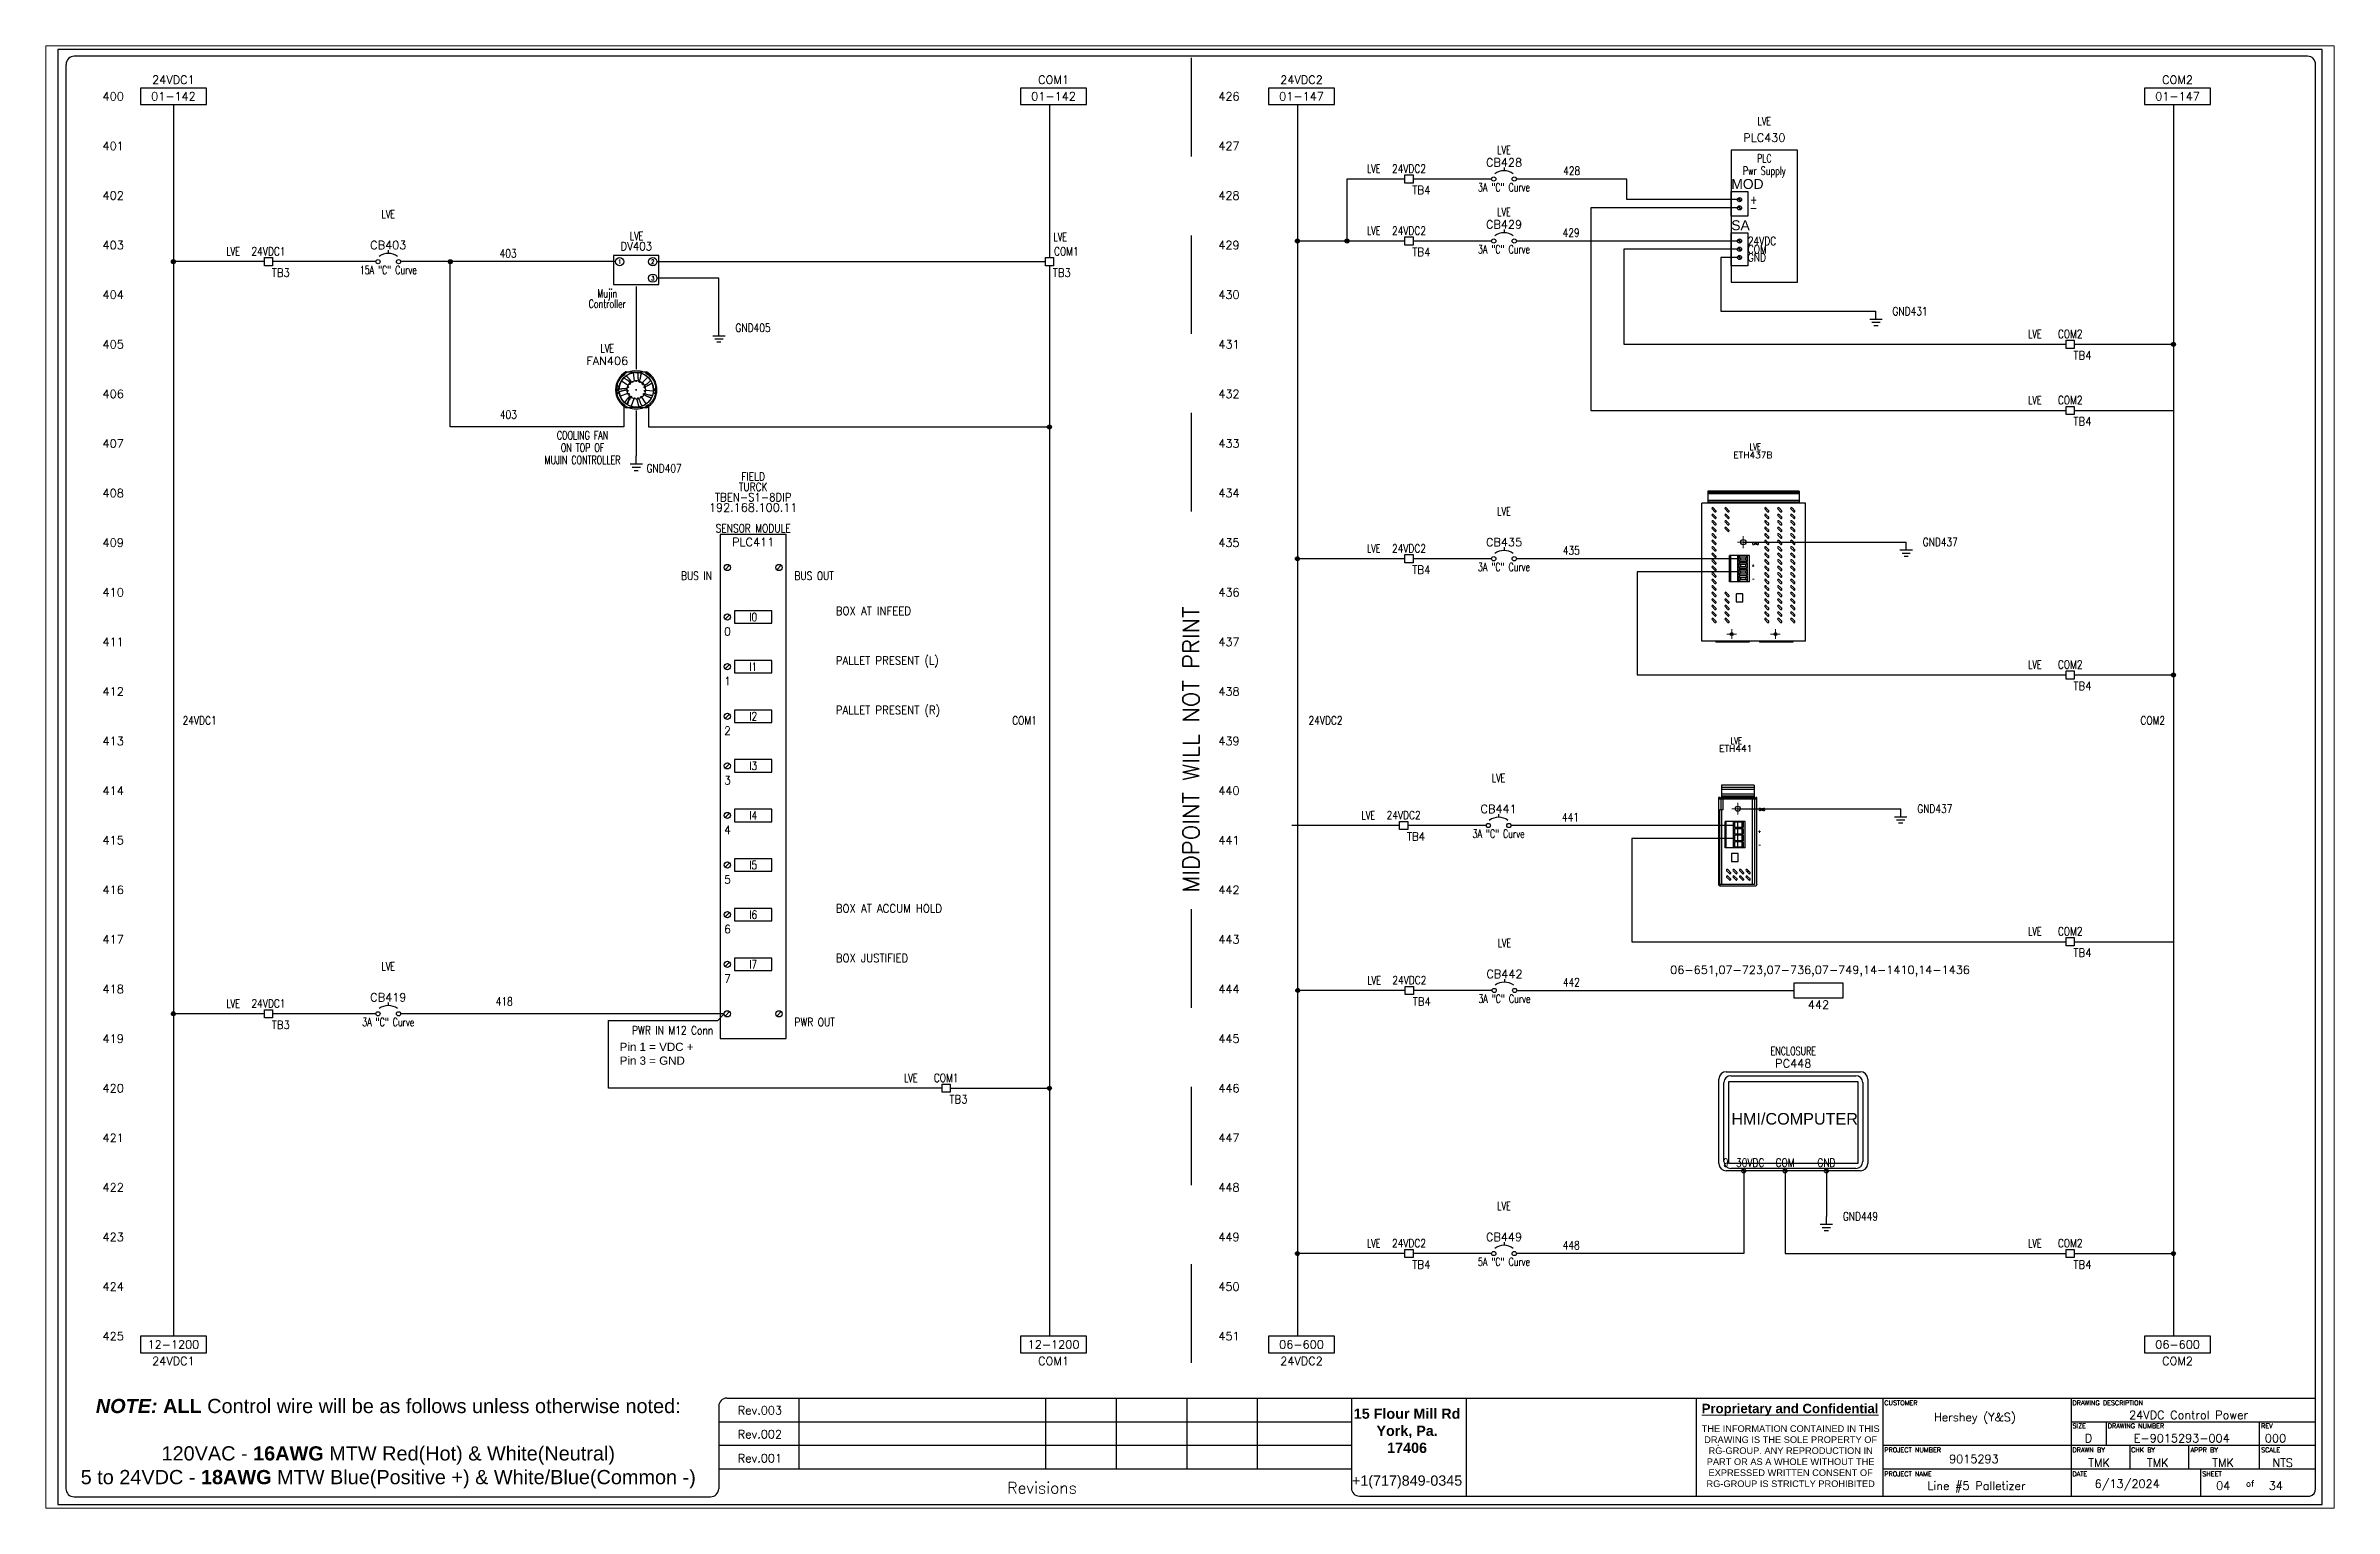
# Paper-space layout 'Layout1' of a CAD drawing. Header units: inches. Extents: x 0.2 to 10.3, y 0.8 to 7.2.
# The model-space entities are those that its viewports show. They can reach past a viewport. Long polylines and large blocks are cut down to what shows.
import ezdxf
from ezdxf.enums import TextEntityAlignment as Align

# ---------------------------------------------------------------- set-up
doc = ezdxf.new("R2010")
doc.units = ezdxf.units.IN
doc.header["$MEASUREMENT"] = 0
for name, pattern in [('HIDDEN2', [0.1875, 0.125, -0.0625]), ('SLD-Center', [0.75, 0.6, -0.05, 0.05, -0.05]), ('SLD-Solid', [0])]:
    doc.linetypes.add(name, pattern=pattern)
for name, color, linetype in [('BLU_12AWG', 5, 'Continuous'), ('BLU_18AWG', 5, 'Continuous'), ('BLU_WHT_12AWG', 4, 'Continuous'), ('BLU_WHT_18AWG', 4, 'Continuous'), ('DESC', 150, 'Continuous'), ('GRN_14AWG', 3, 'Continuous'), ('GRN_18AWG', 3, 'Continuous'), ('LOC', 8, 'Continuous'), ('MISC', 7, 'Continuous'), ('SYMS', 7, 'Continuous'), ('TAGS', 1, 'Continuous'), ('TB_LABELS', 1, 'Continuous'), ('TERMS', 3, 'Continuous'), ('WIRENO', 3, 'Continuous'), ('WIREREF', 50, 'Continuous'), ('XREF', 7, 'Continuous')]:
    doc.layers.add(name, color=color, linetype=linetype)
doc.layers.add('MidPoint', color=210, linetype='HIDDEN2', plot=False)
doc.styles.add('Annotative', font='arial.ttf')
doc.styles.add('Fields', font='simplex.shx', dxfattribs={"height": 0.185})
doc.styles.get("Standard").update_dxf_attribs({"font": 'arial.ttf'})
doc.styles.add('Title_Block', font='simplex.shx', dxfattribs={"height": 0.185})
doc.styles.add('WD', font='romans.shx', dxfattribs={"height": 0.185})

psp = doc.layouts.get("Layout1")

msp = doc.modelspace()

# ---------------------------------------------------------------- texts
at = {"style": 'WD'}
for s, p in [('401', (1, 20.5)), ('427', (17.875, 20.5)), ('402', (1, 19.75)), ('428', (17.875, 19.75)), ('403', (1, 19)), ('429', (17.875, 19)), ('404', (1, 18.25)), ('430', (17.875, 18.25)), ('405', (1, 17.5)), ('431', (17.875, 17.5)), ('406', (1, 16.75)), ('432', (17.875, 16.75)), ('407', (1, 16)), ('433', (17.875, 16)), ('408', (1, 15.25)), ('434', (17.875, 15.25)), ('409', (1, 14.5)), ('435', (17.875, 14.5)), ('410', (1, 13.75)), ('436', (17.875, 13.75)), ('411', (1, 13)), ('437', (17.875, 13)), ('412', (1, 12.25)), ('438', (17.875, 12.25)), ('413', (1, 11.5)), ('439', (17.875, 11.5)), ('414', (1, 10.75)), ('440', (17.875, 10.75)), ('415', (1, 10)), ('441', (17.875, 10)), ('416', (1, 9.25)), ('442', (17.875, 9.25)), ('417', (1, 8.5)), ('443', (17.875, 8.5)), ('418', (1, 7.75)), ('444', (17.875, 7.75)), ('419', (1, 7)), ('445', (17.875, 7)), ('420', (1, 6.25)), ('446', (17.875, 6.25)), ('421', (1, 5.5)), ('447', (17.875, 5.5)), ('422', (1, 4.75)), ('448', (17.875, 4.75)), ('423', (1, 4)), ('449', (17.875, 4)), ('424', (1, 3.25)), ('450', (17.875, 3.25)), ('425', (1, 2.5)), ('451', (17.875, 2.5))]:
    msp.add_text(s, height=0.125, dxfattribs=at).set_placement(p, align=Align.MIDDLE_RIGHT)
at = {"attachment_point": 1}
for s, width, gutter_width, insert, char_height in [('Pin 1 = VDC +\\PPin 3 = GND', 1.5, 1, (8.5, 6.938), 0.125), ('\\pxqc;{\\fArial|b1|i1|c0|p34;NOTE:} {\\fArial|b1|i0|c0|p34;ALL} Control wire will be as follows unless otherwise noted:\\P\\P120VAC - {\\fArial|b1|i0|c0|p34;16AWG} MTW Red(Hot) & White(Neutral)\\P5 to 24VDC - {\\fArial|b1|i0|c0|p34;18AWG} MTW Blue(Positive +) & White/Blue(Common -)', 9.875, 0.9, (0.062, 1.552), 0.215)]:
    msp.add_mtext_dynamic_manual_height_columns(s, width=width, gutter_width=gutter_width, heights=[0], dxfattribs=dict(at, insert=insert, char_height=char_height))

# ---------------------------------------------------------------- blocks, each defined once
blk = doc.blocks.new('RG_Master_Ver_4_2_2')
at = {"color": 3}
for p, q in [((34.028, 21.856), (0.25, 21.856)), ((0.125, 21.734), (0.125, 0.194)), ((34.15, 0.194), (34.15, 21.734)), ((9.998, 1.441), (9.998, 0.194)), ((10.12, 1.563), (34.15, 1.563)), ((11.207, 1.563), (11.207, 0.496)), ((14.942, 1.563), (14.942, 0.496)), ((16.009, 1.563), (16.009, 0.496)), ((17.076, 1.563), (17.076, 0.496)), ((18.143, 1.563), (18.143, 0.496)), ((19.566, 1.563), (19.566, 0.203)), ((21.3, 1.563), (21.3, 0.072)), ((24.781, 1.562), (24.781, 0.072)), ((27.605, 1.563), (27.605, 0.072)), ((30.451, 1.563), (30.451, 0.072)), ((9.998, 1.207), (19.566, 1.207)), ((30.451, 1.207), (34.15, 1.207)), ((30.984, 1.207), (30.984, 0.852)), ((33.297, 1.207), (33.297, 0.852)), ((9.998, 0.852), (19.566, 0.852)), ((25.107, 0.852), (25.117, 0.852)), ((27.605, 0.852), (34.15, 0.852)), ((27.959, 0.852), (27.961, 0.852)), ((31.34, 0.852), (31.34, 0.496)), ((32.229, 0.852), (32.229, 0.496)), ((33.297, 0.852), (33.297, 0.496)), ((9.998, 0.496), (19.566, 0.496)), ((27.605, 0.496), (34.15, 0.496)), ((32.407, 0.496), (32.407, 0.085)), ((0.247, 0.072), (9.875, 0.072)), ((19.689, 0.081), (34.062, 0.081))]:
    blk.add_line(p, q, dxfattribs=at)
blk.add_lwpolyline([(0, -0.044), (34.25, -0.044), (34.25, 21.956), (0, 21.956)], close=True, dxfattribs=at)
for centre, radius, start, end in [((0.25, 21.734), 0.122, 90, 180), ((34.028, 21.734), 0.122, 0, 90), ((10.12, 1.441), 0.122, 90, 180), ((0.247, 0.194), 0.122, 180, 270), ((9.875, 0.194), 0.122, 270, 360), ((19.689, 0.203), 0.122, 180, 270), ((34.035, 0.192), 0.115, 283.6956, 0.7965)]:
    blk.add_arc(centre, radius, start, end, dxfattribs=at)
at = {"layer": 'MidPoint'}
for p, q in [((17.141, 21.831), (17.141, 14.331)), ((17.141, 8.956), (17.141, 1.581))]:
    blk.add_line(p, q, dxfattribs=at)
at = {"style": 'Title_Block'}
for s, width, heights, insert, char_height, attachment_point in [('\\pxqc;Rev.003', 1.24498, [0], (9.998, 1.442), 0.125, 1), ('\\pxqc;Rev.002', 1.24498, [0], (9.998, 1.08), 0.125, 1), ('\\pxqc;Rev.001', 1.24498, [0], (9.998, 0.717), 0.125, 1), ('\\pxqc;Revisions', 9.42628, [0.392], (14.889, 0.206), 0.17145, 5)]:
    blk.add_mtext_dynamic_manual_height_columns(s, width=width, gutter_width=0.857, heights=heights, dxfattribs=dict(at, insert=insert, char_height=char_height, attachment_point=attachment_point))
at = {"color": 3, "insert": (20.409, 1.406), "char_height": 0.14228, "attachment_point": 2}
blk.add_mtext_dynamic_manual_height_columns('{\\fArial|b1|i0|c0|p34;\\H1.08937x;15 Flour Mill Rd\\PYork, Pa. \\P17406}\\P\\P{\\H1.08937x;+1(717)849-0345}', width=1.73509, gutter_width=0.69, heights=[0], dxfattribs=at)
at = {"color": 3, "linetype": 'Continuous', "lineweight": 20, "insert": (26.201, 1.478), "char_height": 0.14228, "width": 2.80179, "attachment_point": 2, "style": 'Annotative'}
blk.add_mtext('{\\fArial|b1|i0|c0|p34;\\LProprietary and Confidential}', dxfattribs=at)
at = {"color": 3, "insert": (26.21, 1.152), "char_height": 0.1, "width": 2.78538, "attachment_point": 2, "style": 'Annotative'}
blk.add_mtext('THE INFORMATION CONTAINED IN THIS DRAWING IS THE SOLE PROPERTY OF RG-GROUP. ANY REPRODUCTION IN PART OR AS A WHOLE WITHOUT THE EXPRESSED WRITTEN CONSENT OF RG-GROUP IS STRICTLY PROHIBITED', dxfattribs=at)
at = {"insert": (30.807, 0.331), "char_height": 0.125, "attachment_point": 1, "style": 'Fields'}
blk.add_mtext('6/13/2024', dxfattribs=at)
at = {"style": 'Fields'}
for tag, p in [('DESCRIPTION_3', (13.116, 1.307)), ('DRN_3', (15.472, 1.307)), ('CHK_3', (16.529, 1.307)), ('APP_3', (17.552, 1.307)), ('DATE_3', (18.829, 1.307)), ('DESCRIPTION_2', (13.116, 0.951)), ('DRN_2', (15.472, 0.951)), ('CHK_2', (16.529, 0.951)), ('APP_2', (17.552, 0.951)), ('DATE_2', (18.829, 0.951)), ('CUSTOMER', (28.997, 1.214)), ('DRAWING_DESC', (32.229, 1.246)), ('DRAWING_#', (32.125, 0.894)), ('DESCRIPTION_1', (13.116, 0.596)), ('DRN_1', (15.472, 0.596)), ('CHK_1', (16.529, 0.596)), ('APP_1', (17.552, 0.596)), ('DATE_1', (18.829, 0.596)), ('PROJECT_#', (28.981, 0.581)), ('SIZE', (30.715, 0.894)), ('REV', (33.543, 0.894)), ('DRN_BY', (30.875, 0.524)), ('CHK_BY', (31.762, 0.524)), ('APP_BY', (32.75, 0.524)), ('SCALE', (33.652, 0.524)), ('PROJECT_NAME', (29.021, 0.176)), ('SHEETNUM', (32.753, 0.176)), ('TTL_SHTS', (33.547, 0.176))]:
    blk.add_attdef(tag, text='', height=0.125, dxfattribs=at).set_placement(p, align=Align.CENTER)
at = {"style": 'Fields', "flags": 9}
blk.add_attdef('WD_TB', (9.953, 0.194), '', height=0.0638, dxfattribs=at)
at = {"layer": 'MidPoint', "insert": (17.016, 9.206), "char_height": 0.25, "attachment_point": 1, "rotation": 90, "style": 'Fields'}
blk.add_mtext_dynamic_manual_height_columns('MIDPOINT WILL NOT PRINT', width=5.375, gutter_width=0.575, heights=[0], dxfattribs=at)
at = {"layer": 'TB_LABELS', "style": 'WD'}
for s, height, p in [('CUSTOMER', 0.0711, (27.627, 1.528)), ('DRAWING DESCRIPTION', 0.07114, (30.472, 1.528)), ('SIZE', 0.0711, (30.472, 1.179)), ('DRAWING NUMBER', 0.07114, (31.006, 1.179)), ('REV', 0.0711, (33.325, 1.179)), ('PROJECT NUMBER', 0.07114, (27.627, 0.816)), ('DRAWN BY', 0.0711, (30.472, 0.816)), ('CHK BY', 0.0711, (31.359, 0.816)), ('APPR BY', 0.0711, (32.258, 0.816)), ('SCALE', 0.0711, (33.325, 0.816)), ('PROJECT NAME', 0.07114, (27.627, 0.453)), ('DATE', 0.0711, (30.472, 0.453)), ('SHEET', 0.0711, (32.436, 0.453)), ('of', 0.0925, (33.098, 0.318))]:
    blk.add_text(s, height=height, dxfattribs=at).set_placement(p, align=Align.TOP_LEFT)
blk = doc.blocks.new('WD_MLRH')
at = {"style": 'WD'}
blk.add_attdef('RUNGFIRST', text='', height=0.125, dxfattribs=at).set_placement((-0.25, 0), align=Align.MIDDLE_RIGHT)
at = {"style": 'WD', "flags": 1}
for tag, p in [('WIRE-START', (-0.25, -0.356)), ('RUNGHORV', (-0.25, -0.127)), ('WIREMODE', (-0.25, -0.281)), ('RUNGDIST', (-0.25, -0.2)), ('RUNGCNT', (-0.25, -0.237)), ('RUNGINC', (-0.25, -0.163)), ('WIREFMT', (-0.25, -0.321)), ('WIRE-GSUF', (-0.25, -0.396)), ('PH3SPACE', (-0.25, -0.437))]:
    blk.add_attdef(tag, text='', height=0.025, dxfattribs=at).set_placement(p, align=Align.RIGHT)
blk = doc.blocks.new('HA2D1_REF_1')
for p, q in [((0, 0.25), (0, 0)), ((1, 0.25), (0, 0.25)), ((0, 0), (1, 0)), ((1, 0), (1, 0.25))]:
    blk.add_line(p, q)
at = {"style": 'WD'}
for tag, p in [('DESC1', (0.5, 0.3125)), ('XREF', (0.5, 0.0625))]:
    blk.add_attdef(tag, text='', height=0.125, dxfattribs=at).set_placement(p, align=Align.CENTER)
at = {"style": 'WD', "flags": 1}
blk.add_attdef('SIGCODE', text='', height=0.125, dxfattribs=at).set_placement((0.5, -0.125), align=Align.CENTER)
blk = doc.blocks.new('HDV1T7')
for p, q in [((0.344, 0.094), (-0.344, 0.094)), ((-0.344, 0.094), (-0.344, -0.344)), ((0.344, -0.344), (0.344, 0.094)), ((-0.344, -0.344), (0.344, -0.344))]:
    blk.add_line(p, q)
for centre in [(-0.25, 0), (0.25, 0), (0.25, -0.25)]:
    blk.add_circle(centre, 0.0625)
at = {"style": 'WD'}
for tag, width, p in [('INST', 0.7, (0.006, 0.497)), ('LOC', 0.7, (0.006, 0.327)), ('TAG1', 0.9, (0, 0.171)), ('RATING2', 0.7, (0, -0.219)), ('DESC1', 0.7, (0, -0.543)), ('DESC2', 0.7, (0, -0.699)), ('XREF', 0.7, (0, -0.856))]:
    blk.add_attdef(tag, text='', height=0.125, dxfattribs=dict(at, width=width)).set_placement(p, align=Align.CENTER)
at = {"linetype": 'Continuous', "style": 'WD', "width": 0.8, "flags": 8}
for tag, p in [('TERM01', (-0.25, 0)), ('TERM02', (0.25, 0)), ('TERM03', (0.25, -0.25))]:
    blk.add_attdef(tag, text='', height=0.0625, dxfattribs=at).set_placement(p, align=Align.MIDDLE)
at = {"style": 'WD', "flags": 1}
for tag, p in [('X4TERM01', (-0.312, 0)), ('X2TERM01', (-0.25, 0.062)), ('X2TERM02', (0.25, 0.062)), ('X1TERM02', (0.312, 0)), ('X8TERM03', (0.25, -0.312)), ('X1TERM03', (0.312, -0.25))]:
    blk.add_attdef(tag, p, '', height=0.0125, dxfattribs=at)
at = {"style": 'WD', "width": 0.7}
blk.add_attdef('RATING1', text='', height=0.125, dxfattribs=at).set_placement((0, 0), align=Align.MIDDLE)
at = {"linetype": 'Continuous', "style": 'WD', "flags": 9}
blk.add_attdef('ASSYCODE', text='', height=0.01, dxfattribs=at).set_placement((0, 0.078), align=Align.CENTER)
at = {"style": 'WD', "flags": 9}
blk.add_attdef('FAMILY', text='', height=0.01, dxfattribs=at).set_placement((-0.005, 0.139), align=Align.CENTER)
at = {"linetype": 'Continuous', "style": 'WD', "flags": 1}
for tag, p in [('MFG', (0, 0.109)), ('CAT', (0, 0.128))]:
    blk.add_attdef(tag, text='', height=0.01, dxfattribs=at).set_placement(p, align=Align.MIDDLE)
blk = doc.blocks.new('WDDOT')
for radius in [0.03, 0.0187, 0.00929]:
    blk.add_circle((0, 0), radius)
blk = doc.blocks.new('HDV1_GND_TMK')
for p, q in [((0.09375, 0.125), (-0.09375, 0.125)), ((0.0625, 0.078125), (-0.0625, 0.078125)), ((0.03125, 0.03125), (-0.03125, 0.03125)), ((0, 0.125), (0, 0.25))]:
    blk.add_line(p, q)
at = {"style": 'WD', "width": 0.8}
for tag, p in [('INST', (0.25, 0.5625)), ('LOC', (0.25, 0.40625)), ('TAG1', (0.25, 0.25)), ('DESC1', (0.25, 0.09375)), ('DESC2', (0.25, -0.0625))]:
    blk.add_attdef(tag, text='', height=0.125, dxfattribs=at).set_placement(p, align=Align.MIDDLE_LEFT)
at = {"style": 'WD', "flags": 1}
for tag in ['ASSYCODE', 'CAT', 'X4TERM01', 'MFG', 'FAMILY']:
    blk.add_attdef(tag, (0, 0.25), '', height=0.01, dxfattribs=at)
blk = doc.blocks.new('HCB1')
blk.add_line((0, 0.173), (0, 0.126))
for centre in [(-0.155, 0), (0.155, 0)]:
    blk.add_circle(centre, 0.0322)
blk.add_arc((0, -0.109), 0.234, 53.1301, 126.8699)
at = {"style": 'WD', "width": 0.7}
for tag, p in [('INST', (0, 0.826)), ('LOC', (0, 0.656)), ('DESC1', (0, 0.5)), ('DESC2', (0, 0.344)), ('RATING1', (0, -0.188)), ('XREF', (0, -0.344))]:
    blk.add_attdef(tag, text='', height=0.125, dxfattribs=at).set_placement(p, align=Align.CENTER)
at = {"style": 'WD'}
blk.add_attdef('TAG1', text='', height=0.125, dxfattribs=at).set_placement((0, 0.188), align=Align.CENTER)
for tag, p, height, flags in [('X4TERM01', (-0.188, 0), 0.0125, 1), ('X1TERM02', (0.188, 0), 0.0125, 1), ('FAMILY', (0.205, 0.152), 0.01, 9), ('CONTACT', (0.205, 0.133), 0.01, 9)]:
    blk.add_attdef(tag, p, '', height=height, dxfattribs=dict(at, flags=flags))
for tag, p in [('X2LINK', (0, 0.219)), ('X8LINK', (0, 0))]:
    blk.add_attdef(tag, p, '', height=0.01, dxfattribs=at)
at = {"linetype": 'Continuous', "style": 'WD', "flags": 9}
for tag, p in [('ASSYCODE', (0.219, 0.062)), ('MFG', (0.228, 0.089)), ('CAT', (0.23, 0.108))]:
    blk.add_attdef(tag, text='', height=0.01, dxfattribs=at).set_placement(p, align=Align.CENTER)
at = {"linetype": 'Continuous', "style": 'WD', "flags": 8}
blk.add_attdef('TERM01', text='', height=0.125, dxfattribs=at).set_placement((-0.25, -0.031), align=Align.TOP_RIGHT)
blk.add_attdef('TERM02', text='', height=0.125, dxfattribs=at).set_placement((0.25, -0.031), align=Align.TOP_LEFT)
blk = doc.blocks.new('HDV1_HMI_GEN_001')
for p, q in [((0.25, 0.611), (0.25, 1.889)), ((0.325, 0.641), (0.325, 1.834)), ((0.361, 2), (2.389, 2)), ((0.429, 1.937), (2.321, 1.937)), ((2.425, 1.834), (2.425, 0.641)), ((2.5, 1.889), (2.5, 0.611)), ((2.389, 0.5), (0.361, 0.5)), ((2.321, 0.538), (0.429, 0.538)), ((0.599, 0.518), (0.643, 0.474)), ((0.607, 0.526), (0.651, 0.482)), ((1.224, 0.518), (1.268, 0.474)), ((1.232, 0.526), (1.276, 0.482)), ((1.849, 0.518), (1.893, 0.474)), ((1.857, 0.526), (1.901, 0.482))]:
    blk.add_line(p, q)
blk.add_lwpolyline([(0.4, 1.85), (2.35, 1.85), (2.35, 0.612), (0.4, 0.612)], close=True)
for centre in [(0.625, 0.5), (1.25, 0.5), (1.875, 0.5)]:
    blk.add_circle(centre, 0.0312)
for centre, radius, start, end in [((0.361, 1.889), 0.111, 90, 180), ((0.429, 1.834), 0.104, 90, 180), ((2.321, 1.834), 0.104, 0, 90), ((2.389, 1.889), 0.111, 0, 90), ((0.361, 0.611), 0.111, 180, 270), ((0.429, 0.641), 0.104, 180, 270), ((2.321, 0.641), 0.104, 270, 0), ((2.389, 0.611), 0.111, 270, 0)]:
    blk.add_arc(centre, radius, start, end)
at = {"insert": (0.438, 1.375), "char_height": 0.175, "attachment_point": 1}
blk.add_mtext_dynamic_manual_height_columns('HMI/COMPUTER', width=1.65, gutter_width=0.6, heights=[0], dxfattribs=at)
at = {"style": 'WD'}
blk.add_attdef('TAG1', text='', height=0.125, dxfattribs=at).set_placement((1.375, 2.062), align=Align.CENTER)
for tag, width, p in [('LOC', 0.7, (1.375, 2.25)), ('INST', 0.7, (2.769, 1.75)), ('XREF', 0.7, (2.792, 0.656)), ('TERM01', 0.8, (0.625, 0.562)), ('TERM02', 0.8, (1.25, 0.562)), ('TERM03', 0.8, (1.875, 0.562))]:
    blk.add_attdef(tag, text='', height=0.125, dxfattribs=dict(at, width=width)).set_placement(p, align=Align.CENTER)
at = {"style": 'WD', "flags": 9}
for tag, p in [('ASSYCODE', (1.417, 1.571)), ('MFG', (1.415, 1.589)), ('CAT', (1.417, 1.608))]:
    blk.add_attdef(tag, text='', height=0.01, dxfattribs=at).set_placement(p, align=Align.CENTER)
at = {"style": 'WD'}
for tag, p, height, flags in [('FAMILY', (1.392, 1.652), 0.01, 9), ('X8TERM01', (0.625, 0.469), 0.005, 1), ('X8TERM02', (1.25, 0.469), 0.005, 1), ('X8TERM03', (1.875, 0.469), 0.005, 1)]:
    blk.add_attdef(tag, p, '', height=height, dxfattribs=dict(at, flags=flags))
at = {"style": 'WD', "width": 0.7}
for tag, p in [('DESC1', (2.562, 1.5)), ('DESC2', (2.562, 1.25)), ('DESC3', (2.562, 1))]:
    blk.add_attdef(tag, p, '', height=0.125, dxfattribs=at)
blk = doc.blocks.new('HDV1_PLCPWR_001')
for p, q in [((0.099, 1.268), (0.143, 1.224)), ((0.099, 1.143), (0.143, 1.099)), ((0.107, 1.276), (0.151, 1.232)), ((0.107, 1.151), (0.151, 1.107)), ((0.099, 0.643), (0.143, 0.599)), ((0.099, 0.518), (0.143, 0.474)), ((0.099, 0.393), (0.143, 0.349)), ((0.107, 0.651), (0.151, 0.607)), ((0.107, 0.526), (0.151, 0.482)), ((0.107, 0.401), (0.151, 0.357))]:
    blk.add_line(p, q)
for points in [[(0, 0), (1, 0), (1, 2), (0, 2)], [(0, 1.375), (0.25, 1.375), (0.25, 1), (0, 1)], [(0, 0.75), (0.25, 0.75), (0.25, 0.25), (0, 0.25)]]:
    blk.add_lwpolyline(points, close=True)
for centre in [(0.125, 1.25), (0.125, 1.125), (0.125, 0.625), (0.125, 0.5), (0.125, 0.375)]:
    blk.add_circle(centre, 0.0312)
at = {"char_height": 0.15, "attachment_point": 1}
for s, insert in [('MOD', (0, 1.562)), ('SA', (0, 0.938))]:
    blk.add_mtext_dynamic_manual_height_columns(s, width=0.5625, gutter_width=1, heights=[0], dxfattribs=dict(at, insert=insert))
at = {"style": 'WD', "width": 0.7}
for tag, p in [('LOC', (0.5, 2.375)), ('DESC1', (0.5, 1.812)), ('DESC2', (0.5, 1.625)), ('DESC3', (1.25, 1.438)), ('XREF', (0.5, 0.031)), ('INST', (0.5, -0.25))]:
    blk.add_attdef(tag, text='', height=0.125, dxfattribs=at).set_placement(p, align=Align.CENTER)
at = {"style": 'WD'}
blk.add_attdef('TAG1', text='', height=0.125, dxfattribs=at).set_placement((0.5, 2.125), align=Align.CENTER)
for tag, p, height, flags in [('X4TERM04', (0.094, 1.25), 0.005, 1), ('X4TERM05', (0.094, 1.125), 0.005, 1), ('X4TERM01', (0.094, 0.625), 0.005, 1), ('X4TERM02', (0.094, 0.5), 0.005, 1), ('X4TERM03', (0.094, 0.375), 0.005, 1), ('FAMILY', (0.455, 0.402), 0.01, 9)]:
    blk.add_attdef(tag, p, '', height=height, dxfattribs=dict(at, flags=flags))
at = {"style": 'WD', "width": 0.8}
for tag, p in [('TERM05', (0.281, 1.188)), ('TERM04', (0.283, 1.312)), ('TERM01', (0.25, 0.688)), ('TERM02', (0.25, 0.562)), ('TERM03', (0.25, 0.438))]:
    blk.add_attdef(tag, text='', height=0.125, dxfattribs=at).set_placement(p, align=Align.TOP_LEFT)
at = {"style": 'WD', "flags": 9}
for tag, p in [('MFG', (0.478, 0.339)), ('CAT', (0.48, 0.358)), ('ASSYCODE', (0.48, 0.321))]:
    blk.add_attdef(tag, text='', height=0.01, dxfattribs=at).set_placement(p, align=Align.CENTER)
blk = doc.blocks.new('HA2S1_REF_1')
for p, q in [((0, 0.25), (0, 0)), ((1, 0.25), (0, 0.25)), ((0, 0), (1, 0)), ((1, 0), (1, 0.25))]:
    blk.add_line(p, q)
at = {"style": 'WD', "flags": 1}
blk.add_attdef('SIGCODE', text='', height=0.125, dxfattribs=at).set_placement((0.5, 0.3125), align=Align.CENTER)
at = {"style": 'WD'}
for tag, p in [('XREF', (0.5, 0.0625)), ('DESC1', (0.5, -0.1875))]:
    blk.add_attdef(tag, text='', height=0.125, dxfattribs=at).set_placement(p, align=Align.CENTER)
blk = doc.blocks.new('PLCIO_10EE3')
at = {"layer": 'SYMS'}
for p, q in [((0.5, 0.5), (-0.5, 0.5)), ((-0.5, 0.5), (-0.5, -7.125)), ((0.5, -7.125), (0.5, 0.5)), ((-0.357, 0.033), (-0.424, -0.033)), ((0.357, -0.033), (0.424, 0.033)), ((0.281, -0.656), (-0.281, -0.656)), ((-0.281, -0.656), (-0.281, -0.844)), ((0.281, -0.844), (0.281, -0.656)), ((-0.357, -0.717), (-0.424, -0.783)), ((-0.281, -0.844), (0.281, -0.844)), ((-0.357, -1.467), (-0.424, -1.533)), ((0.281, -1.406), (-0.281, -1.406)), ((-0.281, -1.406), (-0.281, -1.594)), ((-0.281, -1.594), (0.281, -1.594)), ((0.281, -1.594), (0.281, -1.406)), ((-0.357, -2.217), (-0.424, -2.283)), ((0.281, -2.156), (-0.281, -2.156)), ((-0.281, -2.156), (-0.281, -2.344)), ((-0.281, -2.344), (0.281, -2.344)), ((0.281, -2.344), (0.281, -2.156)), ((-0.357, -2.967), (-0.424, -3.033)), ((0.281, -2.906), (-0.281, -2.906)), ((-0.281, -2.906), (-0.281, -3.094)), ((-0.281, -3.094), (0.281, -3.094)), ((0.281, -3.094), (0.281, -2.906)), ((-0.357, -3.717), (-0.424, -3.783)), ((0.281, -3.656), (-0.281, -3.656)), ((-0.281, -3.656), (-0.281, -3.844)), ((0.281, -3.844), (0.281, -3.656)), ((-0.281, -3.844), (0.281, -3.844)), ((-0.357, -4.467), (-0.424, -4.533)), ((0.281, -4.406), (-0.281, -4.406)), ((-0.281, -4.406), (-0.281, -4.594)), ((0.281, -4.594), (0.281, -4.406)), ((-0.281, -4.594), (0.281, -4.594)), ((0.281, -5.156), (-0.281, -5.156)), ((-0.281, -5.156), (-0.281, -5.344)), ((0.281, -5.344), (0.281, -5.156)), ((-0.357, -5.217), (-0.424, -5.283)), ((-0.281, -5.344), (0.281, -5.344)), ((-0.357, -5.967), (-0.424, -6.033)), ((0.281, -5.906), (-0.281, -5.906)), ((-0.281, -5.906), (-0.281, -6.094)), ((-0.281, -6.094), (0.281, -6.094)), ((0.281, -6.094), (0.281, -5.906)), ((-0.357, -6.717), (-0.424, -6.783)), ((0.357, -6.783), (0.424, -6.717)), ((-0.5, -7.125), (0.5, -7.125))]:
    blk.add_line(p, q, dxfattribs=at)
for centre in [(-0.391, 0), (0.391, 0), (-0.391, -0.75), (-0.391, -1.5), (-0.391, -2.25), (-0.391, -3), (-0.391, -3.75), (-0.391, -4.5), (-0.391, -5.25), (-0.391, -6), (-0.391, -6.75), (0.391, -6.75)]:
    blk.add_circle(centre, 0.0469, dxfattribs=at)
at = {"layer": 'SYMS', "style": 'WD'}
for tag, width, p in [('INST', 0.8, (0, 1.482)), ('LOC', 0.8, (0, 1.312)), ('MFG', 0.8, (0, 1.156)), ('CAT', 0.9, (0, 1)), ('DESC', 0.8, (0, 0.53))]:
    blk.add_attdef(tag, text='', height=0.125, dxfattribs=dict(at, width=width)).set_placement(p, align=Align.CENTER)
at = {"layer": 'SYMS', "linetype": 'Continuous', "style": 'WD', "flags": 9}
blk.add_attdef('ASSYCODE', text='', height=0.01, dxfattribs=at).set_placement((0.23, 1.071), align=Align.CENTER)
at = {"layer": 'SYMS', "style": 'WD'}
for tag, p in [('LINE1', (0, 0.844)), ('LINE2', (0, 0.688)), ('TAG', (0, 0.322))]:
    blk.add_attdef(tag, text='', height=0.125, dxfattribs=at).set_placement(p, align=Align.CENTER)
at = {"layer": 'SYMS', "style": 'WD', "flags": 1}
for tag, p, height in [('X4TERM01L', (-0.438, 0), 0.0125), ('X1TERM01R', (0.438, 0), 0.0125), ('X4TERM02', (-0.438, -0.75), 0.01), ('X4TERM03', (-0.438, -1.5), 0.01), ('X4TERM04', (-0.438, -2.25), 0.01), ('X4TERM05', (-0.438, -3), 0.01), ('X4TERM06', (-0.438, -3.75), 0.01), ('X4TERM07', (-0.438, -4.5), 0.01), ('X4TERM08', (-0.438, -5.25), 0.01), ('X4TERM09', (-0.438, -6), 0.01), ('X4TERM10L', (-0.438, -6.75), 0.01), ('X1TERM10R', (0.438, -6.75), 0.01)]:
    blk.add_attdef(tag, p, '', height=height, dxfattribs=at)
at = {"layer": 'SYMS', "style": 'WD'}
for tag, width, p in [('TERMDESC01L', 0.8, (-0.625, -0.062)), ('TERM01R', 0.9, (0.438, -0.094)), ('TERMDESC02', 0.9, (-0.625, -0.812)), ('TERMDESC03', 0.9, (-0.625, -1.562)), ('TERMDESC04', 0.9, (-0.625, -2.312)), ('TERMDESC05', 0.9, (-0.625, -3.062)), ('TERMDESC06', 0.9, (-0.625, -3.812)), ('TERMDESC07', 0.9, (-0.625, -4.562)), ('TERMDESC08', 0.9, (-0.625, -5.312)), ('TERMDESC09', 0.9, (-0.625, -6.062)), ('TERMDESC10L', 0.8, (-0.625, -6.812)), ('TERM10R', 0.9, (0.438, -6.844))]:
    blk.add_attdef(tag, text='', height=0.125, dxfattribs=dict(at, width=width)).set_placement(p, align=Align.TOP_RIGHT)
for tag, width, p in [('TERM01L', 0.9, (-0.438, -0.094)), ('TERMDESC01R', 0.8, (0.625, -0.062)), ('TERM02', 0.9, (-0.438, -0.906)), ('TERM03', 0.9, (-0.438, -1.656)), ('TERM04', 0.9, (-0.438, -2.406)), ('TERM05', 0.9, (-0.438, -3.156)), ('TERM06', 0.9, (-0.438, -3.906)), ('TERM07', 0.9, (-0.438, -4.656)), ('TERM08', 0.9, (-0.438, -5.406)), ('TERM09', 0.9, (-0.438, -6.156)), ('TERM10L', 0.9, (-0.438, -6.844)), ('TERMDESC10R', 0.8, (0.625, -6.812))]:
    blk.add_attdef(tag, text='', height=0.125, dxfattribs=dict(at, width=width)).set_placement(p, align=Align.TOP_LEFT)
at = {"layer": 'SYMS', "style": 'WD', "width": 0.8}
for tag, p in [('TAGA02', (0, -0.75)), ('TAGA03', (0, -1.5)), ('TAGA04', (0, -2.25)), ('TAGA05', (0, -3)), ('TAGA06', (0, -3.75)), ('TAGA07', (0, -4.5)), ('TAGA08', (0, -5.25)), ('TAGA09', (0, -6))]:
    blk.add_attdef(tag, text='', height=0.125, dxfattribs=at).set_placement(p, align=Align.MIDDLE_CENTER)
at = {"layer": 'SYMS', "style": 'WD', "width": 0.9}
for tag, p in [('DESCA02', (1.25, -0.719)), ('DESCB02', (1.25, -0.875)), ('DESCC02', (1.25, -1.031)), ('DESCD02', (1.25, -1.188)), ('DESCE02', (1.25, -1.344)), ('DESCA03', (1.25, -1.469)), ('DESCB03', (1.25, -1.625)), ('DESCC03', (1.25, -1.781)), ('DESCD03', (1.25, -1.938)), ('DESCE03', (1.25, -2.094)), ('DESCA04', (1.25, -2.219)), ('DESCB04', (1.25, -2.375)), ('DESCC04', (1.25, -2.531)), ('DESCD04', (1.25, -2.688)), ('DESCE04', (1.25, -2.844)), ('DESCA05', (1.25, -2.969)), ('DESCB05', (1.25, -3.125)), ('DESCC05', (1.25, -3.281)), ('DESCD05', (1.25, -3.438)), ('DESCE05', (1.25, -3.594)), ('DESCA06', (1.25, -3.719)), ('DESCB06', (1.25, -3.875)), ('DESCC06', (1.25, -4.031)), ('DESCD06', (1.25, -4.188)), ('DESCE06', (1.25, -4.344)), ('DESCA07', (1.25, -4.469)), ('DESCB07', (1.25, -4.625)), ('DESCC07', (1.25, -4.781)), ('DESCD07', (1.25, -4.938)), ('DESCE07', (1.25, -5.094)), ('DESCA08', (1.25, -5.219)), ('DESCB08', (1.25, -5.375)), ('DESCC08', (1.25, -5.531)), ('DESCD08', (1.25, -5.688)), ('DESCE08', (1.25, -5.844)), ('DESCA09', (1.25, -5.969)), ('DESCB09', (1.25, -6.125)), ('DESCC09', (1.25, -6.281)), ('DESCD09', (1.25, -6.438)), ('DESCE09', (1.25, -6.594))]:
    blk.add_attdef(tag, p, '', height=0.125, dxfattribs=at)
blk = doc.blocks.new('HA2S1_REF1')
for p, q in [((0, 0.109), (0, -0.109)), ((0.75, 0.109), (0, 0.109)), ((0.75, -0.109), (0.75, 0.109)), ((0, -0.109), (0.75, -0.109))]:
    blk.add_line(p, q)
at = {"style": 'WD', "flags": 1}
blk.add_attdef('SIGCODE', (0.062, 0.158), '', height=0.125, dxfattribs=at)
at = {"style": 'WD'}
for tag, p in [('XREF', (0.375, -0.063)), ('DESC1', (0.375, -0.278))]:
    blk.add_attdef(tag, text='', height=0.125, dxfattribs=at).set_placement(p, align=Align.CENTER)
blk = doc.blocks.new('HT0W01')
for p, q in [((-0.062, 0.062), (0.062, 0.062)), ((-0.062, -0.062), (-0.062, 0.062)), ((0.062, 0.062), (0.062, -0.062)), ((0.062, -0.062), (-0.062, -0.062))]:
    blk.add_line(p, q)
at = {"style": 'WD'}
for tag, p, width in [('INST', (0.062, 0.42), 0.7), ('LOC', (0.062, 0.25), 0.7), ('DESC1', (0.05, -0.385), 0.8)]:
    blk.add_attdef(tag, p, '', height=0.125, dxfattribs=dict(at, width=width))
at = {"linetype": 'Continuous', "style": 'WD', "width": 0.8, "flags": 8}
blk.add_attdef('WIRENO', text='', height=0.125, dxfattribs=at).set_placement((0, 0.094), align=Align.CENTER)
at = {"style": 'WD', "flags": 1}
for tag, p, height in [('X4TERM01', (-0.062, 0), 0.0125), ('X4TERMDESC01', (-0.055, -0.023), 0.025), ('X2TERMDESC01', (-0.006, 0.029), 0.025), ('STRIPSEQ', (0, 0), 0.00125), ('X2TERM01', (0, 0.062), 0.0125), ('X1TERMDESC01', (0.039, 0.007), 0.025), ('X1TERM01', (0.062, 0), 0.0125), ('LINKTERM', (0, -0.002), 0.00125), ('X8TERM01', (0, -0.062), 0.0125), ('X8TERMDESC01', (0, -0.054), 0.025)]:
    blk.add_attdef(tag, p, '', height=height, dxfattribs=at)
at = {"linetype": 'Continuous', "style": 'WD', "width": 0.8, "flags": 1}
blk.add_attdef('MFG', text='', height=0.109, dxfattribs=at).set_placement((0.088, -0.406), align=Align.RIGHT)
at = {"linetype": 'Continuous', "style": 'WD'}
for tag, p, height, width, flags in [('TAGSTRIP', (0.05, -0.229), 0.125, 0.9, 8), ('CAT', (0.213, -0.406), 0.109, 0.8, 1), ('DESC2', (0.05, -0.541), 0.125, 0.8, 8), ('DESC3', (0.05, -0.698), 0.125, 0.8, 8)]:
    blk.add_attdef(tag, p, '', height=height, dxfattribs=dict(at, width=width, flags=flags))
at = {"style": 'WD', "width": 0.7, "flags": 1}
blk.add_attdef('ASSYCODE', (0.062, -0.281), '', height=0.01, dxfattribs=at)
blk = doc.blocks.new('SW_CENTERMARKSYMBOL_6')
at = {"color": 0, "linetype": 'Continuous', "lineweight": 18}
for p, q in [((-1.25, 0), (-1.875, 0)), ((0, 0), (-1.25, 0)), ((0, 1.25), (0, 1.875)), ((0, 0), (0, 1.25)), ((0, 0), (0, -1.25)), ((0, 0), (1.25, 0)), ((1.25, 0), (1.875, 0)), ((0, -1.25), (0, -1.875))]:
    blk.add_line(p, q, dxfattribs=at)
blk = doc.blocks.new('SW_CENTERMARKSYMBOL_7')
at = {"color": 0, "linetype": 'Continuous', "lineweight": 18}
for p, q in [((-1.25, 0), (-1.875, 0)), ((0, 0), (-1.25, 0)), ((0, 1.25), (0, 1.875)), ((0, 0), (0, 1.25)), ((0, 0), (0, -1.25)), ((0, 0), (1.25, 0)), ((1.25, 0), (1.875, 0)), ((0, -1.25), (0, -1.875))]:
    blk.add_line(p, q, dxfattribs=at)
blk = doc.blocks.new('SW_CENTERMARKSYMBOL_8')
at = {"color": 0, "linetype": 'Continuous', "lineweight": 18}
for p, q in [((-1.25, 0), (-2.25, 0)), ((0, 0), (-1.25, 0)), ((0, 1.25), (0, 2.25)), ((0, 0), (0, 1.25)), ((0, 0), (0, -1.25)), ((0, 0), (1.25, 0)), ((1.25, 0), (2.25, 0)), ((0, -1.25), (0, -2.25))]:
    blk.add_line(p, q, dxfattribs=at)
blk = doc.blocks.new('AB_STRATIX2000_16')
at = {"color": 7, "linetype": 'Continuous', "lineweight": 25}
for p, q in [((0, 0), (0, 2.087)), ((1.567, 2.087), (0, 2.087)), ((1.472, 2.269), (0.094, 2.269)), ((1.472, 2.269), (0.094, 2.269)), ((0.094, 2.269), (0.094, 2.253)), ((0.094, 2.269), (0.094, 2.269)), ((1.472, 2.253), (0.094, 2.253)), ((1.472, 2.253), (0.094, 2.253)), ((0.094, 2.253), (0.094, 2.251)), ((0.094, 2.253), (0.094, 2.253)), ((1.472, 2.251), (0.094, 2.251)), ((0.094, 2.251), (0.094, 2.247)), ((1.472, 2.247), (0.094, 2.247)), ((0.094, 2.247), (0.094, 2.24)), ((1.472, 2.24), (0.094, 2.24)), ((1.472, 2.24), (0.094, 2.24)), ((0.094, 2.24), (0.094, 2.239)), ((0.094, 2.24), (0.094, 2.24)), ((1.472, 2.239), (0.094, 2.239)), ((0.094, 2.239), (0.094, 2.228)), ((1.472, 2.228), (0.094, 2.228)), ((0.094, 2.228), (0.094, 2.128)), ((1.472, 2.128), (0.094, 2.128)), ((0.094, 2.128), (0.094, 2.102)), ((1.472, 2.102), (0.094, 2.102)), ((0.094, 2.102), (0.094, 2.087)), ((1.472, 2.269), (1.472, 2.253)), ((1.472, 2.269), (1.472, 2.269)), ((1.472, 2.253), (1.472, 2.251)), ((1.472, 2.253), (1.472, 2.253)), ((1.472, 2.251), (1.472, 2.247)), ((1.472, 2.247), (1.472, 2.24)), ((1.472, 2.24), (1.472, 2.239)), ((1.472, 2.24), (1.472, 2.24)), ((1.472, 2.239), (1.472, 2.228)), ((1.472, 2.228), (1.472, 2.128)), ((1.472, 2.128), (1.472, 2.102)), ((1.472, 2.102), (1.472, 2.087)), ((1.567, 0), (1.567, 2.087)), ((0.155, 2), (0.197, 1.958)), ((0.155, 1.901), (0.197, 1.859)), ((0.155, 1.803), (0.197, 1.761)), ((0.213, 1.974), (0.172, 2.016)), ((0.213, 1.876), (0.172, 1.918)), ((0.213, 1.778), (0.172, 1.819)), ((0.352, 2), (0.394, 1.958)), ((0.352, 1.901), (0.394, 1.859)), ((0.352, 1.803), (0.394, 1.761)), ((0.41, 1.974), (0.369, 2.016)), ((0.41, 1.876), (0.369, 1.918)), ((0.41, 1.778), (0.369, 1.819)), ((0.954, 2), (0.996, 1.958)), ((0.954, 1.901), (0.996, 1.859)), ((0.954, 1.803), (0.996, 1.761)), ((1.013, 1.974), (0.971, 2.016)), ((1.013, 1.876), (0.971, 1.918)), ((1.013, 1.778), (0.971, 1.819)), ((1.151, 2), (1.193, 1.958)), ((1.151, 1.901), (1.193, 1.859)), ((1.151, 1.803), (1.193, 1.761)), ((1.21, 1.974), (1.168, 2.016)), ((1.21, 1.876), (1.168, 1.918)), ((1.21, 1.778), (1.168, 1.819)), ((1.348, 2), (1.39, 1.958)), ((1.348, 1.901), (1.39, 1.859)), ((1.348, 1.803), (1.39, 1.761)), ((1.406, 1.974), (1.365, 2.016)), ((1.406, 1.876), (1.365, 1.918)), ((1.406, 1.778), (1.365, 1.819)), ((0.155, 1.704), (0.197, 1.663)), ((0.155, 1.606), (0.197, 1.564)), ((0.155, 1.507), (0.197, 1.466)), ((0.155, 1.409), (0.197, 1.367)), ((0.213, 1.679), (0.172, 1.721)), ((0.213, 1.581), (0.172, 1.623)), ((0.213, 1.482), (0.172, 1.524)), ((0.213, 1.384), (0.172, 1.426)), ((0.352, 1.704), (0.394, 1.663)), ((0.41, 1.679), (0.369, 1.721)), ((0.954, 1.704), (0.996, 1.663)), ((0.954, 1.606), (0.996, 1.564)), ((0.954, 1.507), (0.996, 1.466)), ((0.954, 1.409), (0.996, 1.367)), ((1.013, 1.679), (0.971, 1.721)), ((1.013, 1.581), (0.971, 1.623)), ((1.013, 1.482), (0.971, 1.524)), ((1.013, 1.384), (0.971, 1.426)), ((1.151, 1.704), (1.193, 1.663)), ((1.151, 1.606), (1.193, 1.564)), ((1.151, 1.507), (1.193, 1.466)), ((1.151, 1.409), (1.193, 1.367)), ((1.21, 1.679), (1.168, 1.721)), ((1.21, 1.581), (1.168, 1.623)), ((1.21, 1.482), (1.168, 1.524)), ((1.21, 1.384), (1.168, 1.426)), ((1.348, 1.704), (1.39, 1.663)), ((1.348, 1.606), (1.39, 1.564)), ((1.348, 1.507), (1.39, 1.466)), ((1.348, 1.409), (1.39, 1.367)), ((1.406, 1.679), (1.365, 1.721)), ((1.406, 1.581), (1.365, 1.623)), ((1.406, 1.482), (1.365, 1.524)), ((1.406, 1.384), (1.365, 1.426)), ((0.155, 1.311), (0.197, 1.269)), ((0.155, 1.212), (0.197, 1.17)), ((0.155, 1.114), (0.197, 1.072)), ((0.213, 1.286), (0.172, 1.327)), ((0.213, 1.187), (0.172, 1.229)), ((0.213, 1.089), (0.172, 1.13)), ((0.421, 0.896), (0.421, 1.295)), ((0.437, 1.295), (0.421, 1.295)), ((0.437, 0.896), (0.437, 1.295)), ((0.545, 1.295), (0.437, 1.295)), ((0.545, 0.896), (0.545, 1.295)), ((0.722, 1.295), (0.545, 1.295)), ((0.588, 1.258), (0.559, 1.286)), ((0.693, 1.286), (0.559, 1.286)), ((0.559, 1.286), (0.559, 1.204)), ((0.588, 1.232), (0.559, 1.204)), ((0.559, 1.204), (0.693, 1.204)), ((0.693, 1.187), (0.559, 1.187)), ((0.559, 1.187), (0.559, 1.104)), ((0.588, 1.158), (0.559, 1.187)), ((0.588, 1.132), (0.559, 1.104)), ((0.559, 1.104), (0.693, 1.104)), ((0.693, 1.087), (0.559, 1.087)), ((0.559, 1.087), (0.559, 1.004)), ((0.588, 1.058), (0.559, 1.087)), ((0.664, 1.258), (0.588, 1.258)), ((0.588, 1.258), (0.588, 1.232)), ((0.588, 1.232), (0.664, 1.232)), ((0.588, 1.158), (0.588, 1.132)), ((0.664, 1.158), (0.588, 1.158)), ((0.588, 1.132), (0.664, 1.132)), ((0.588, 1.058), (0.588, 1.033)), ((0.664, 1.058), (0.588, 1.058)), ((0.664, 1.258), (0.693, 1.286)), ((0.664, 1.232), (0.664, 1.258)), ((0.664, 1.232), (0.693, 1.204)), ((0.664, 1.158), (0.693, 1.187)), ((0.664, 1.132), (0.664, 1.158)), ((0.664, 1.132), (0.693, 1.104)), ((0.664, 1.058), (0.693, 1.087)), ((0.664, 1.033), (0.664, 1.058)), ((0.693, 1.204), (0.693, 1.286)), ((0.693, 1.104), (0.693, 1.187)), ((0.693, 1.004), (0.693, 1.087)), ((0.722, 0.896), (0.722, 1.295)), ((0.954, 1.311), (0.996, 1.269)), ((0.954, 1.212), (0.996, 1.17)), ((0.954, 1.114), (0.996, 1.072)), ((1.013, 1.286), (0.971, 1.327)), ((1.013, 1.187), (0.971, 1.229)), ((1.013, 1.089), (0.971, 1.13)), ((1.151, 1.311), (1.193, 1.269)), ((1.151, 1.212), (1.193, 1.17)), ((1.151, 1.114), (1.193, 1.072)), ((1.21, 1.286), (1.168, 1.327)), ((1.21, 1.187), (1.168, 1.229)), ((1.21, 1.089), (1.168, 1.13)), ((1.348, 1.311), (1.39, 1.269)), ((1.348, 1.212), (1.39, 1.17)), ((1.348, 1.114), (1.39, 1.072)), ((1.406, 1.286), (1.365, 1.327)), ((1.406, 1.187), (1.365, 1.229)), ((1.406, 1.089), (1.365, 1.13)), ((0.155, 1.015), (0.197, 0.974)), ((0.155, 0.917), (0.197, 0.875)), ((0.155, 0.818), (0.197, 0.777)), ((0.155, 0.72), (0.197, 0.678)), ((0.213, 0.99), (0.172, 1.032)), ((0.213, 0.892), (0.172, 0.934)), ((0.213, 0.793), (0.172, 0.835)), ((0.213, 0.695), (0.172, 0.737)), ((0.352, 0.72), (0.394, 0.678)), ((0.41, 0.695), (0.369, 0.737)), ((0.437, 0.896), (0.421, 0.896)), ((0.545, 0.896), (0.437, 0.896)), ((0.52, 0.711), (0.52, 0.6)), ((0.618, 0.715), (0.524, 0.715)), ((0.722, 0.896), (0.545, 0.896)), ((0.588, 1.033), (0.559, 1.004)), ((0.559, 1.004), (0.693, 1.004)), ((0.693, 0.987), (0.559, 0.987)), ((0.559, 0.987), (0.559, 0.904)), ((0.588, 0.959), (0.559, 0.987)), ((0.588, 0.933), (0.559, 0.904)), ((0.559, 0.904), (0.693, 0.904)), ((0.588, 1.033), (0.664, 1.033)), ((0.664, 0.959), (0.588, 0.959)), ((0.588, 0.959), (0.588, 0.933)), ((0.588, 0.933), (0.664, 0.933)), ((0.622, 0.6), (0.622, 0.711)), ((0.664, 1.033), (0.693, 1.004)), ((0.664, 0.959), (0.693, 0.987)), ((0.664, 0.933), (0.664, 0.959)), ((0.664, 0.933), (0.693, 0.904)), ((0.693, 0.904), (0.693, 0.987)), ((0.954, 1.015), (0.996, 0.974)), ((0.954, 0.917), (0.996, 0.875)), ((0.954, 0.818), (0.996, 0.777)), ((0.954, 0.72), (0.996, 0.678)), ((1.013, 0.99), (0.971, 1.032)), ((1.013, 0.892), (0.971, 0.934)), ((1.013, 0.793), (0.971, 0.835)), ((1.013, 0.695), (0.971, 0.737)), ((1.151, 1.015), (1.193, 0.974)), ((1.151, 0.917), (1.193, 0.875)), ((1.151, 0.818), (1.193, 0.777)), ((1.151, 0.72), (1.193, 0.678)), ((1.21, 0.99), (1.168, 1.032)), ((1.21, 0.892), (1.168, 0.934)), ((1.21, 0.793), (1.168, 0.835)), ((1.21, 0.695), (1.168, 0.737)), ((1.348, 1.015), (1.39, 0.974)), ((1.348, 0.917), (1.39, 0.875)), ((1.348, 0.818), (1.39, 0.777)), ((1.348, 0.72), (1.39, 0.678)), ((1.406, 0.99), (1.365, 1.032)), ((1.406, 0.892), (1.365, 0.934)), ((1.406, 0.793), (1.365, 0.835)), ((1.406, 0.695), (1.365, 0.737)), ((0.155, 0.622), (0.197, 0.58)), ((0.155, 0.523), (0.197, 0.481)), ((0.155, 0.425), (0.197, 0.383)), ((0.213, 0.597), (0.172, 0.638)), ((0.213, 0.498), (0.172, 0.54)), ((0.213, 0.4), (0.172, 0.441)), ((0.352, 0.622), (0.394, 0.58)), ((0.352, 0.523), (0.394, 0.481)), ((0.352, 0.425), (0.394, 0.383)), ((0.41, 0.597), (0.369, 0.638)), ((0.41, 0.498), (0.369, 0.54)), ((0.41, 0.4), (0.369, 0.441)), ((0.524, 0.596), (0.618, 0.596)), ((0.954, 0.622), (0.996, 0.58)), ((0.954, 0.523), (0.996, 0.481)), ((0.954, 0.425), (0.996, 0.383)), ((1.013, 0.597), (0.971, 0.638)), ((1.013, 0.498), (0.971, 0.54)), ((1.013, 0.4), (0.971, 0.441)), ((1.151, 0.622), (1.193, 0.58)), ((1.151, 0.523), (1.193, 0.481)), ((1.151, 0.425), (1.193, 0.383)), ((1.21, 0.597), (1.168, 0.638)), ((1.21, 0.498), (1.168, 0.54)), ((1.21, 0.4), (1.168, 0.441)), ((1.348, 0.622), (1.39, 0.58)), ((1.348, 0.523), (1.39, 0.481)), ((1.348, 0.425), (1.39, 0.383)), ((1.406, 0.597), (1.365, 0.638)), ((1.406, 0.498), (1.365, 0.54)), ((1.406, 0.4), (1.365, 0.441)), ((1.567, 0), (0, 0)), ((0.155, 0.326), (0.197, 0.285)), ((0.213, 0.301), (0.172, 0.343)), ((0.352, 0.326), (0.394, 0.285)), ((0.41, 0.301), (0.369, 0.343)), ((0.954, 0.326), (0.996, 0.285)), ((1.013, 0.301), (0.971, 0.343)), ((1.151, 0.326), (1.193, 0.285)), ((1.21, 0.301), (1.168, 0.343)), ((1.348, 0.326), (1.39, 0.285)), ((1.406, 0.301), (1.365, 0.343)), ((0.213, 0), (0.213, -0.015)), ((0.715, -0.015), (0.213, -0.015)), ((0.715, 0), (0.715, -0.015)), ((0.874, 0), (0.874, -0.015)), ((1.376, -0.015), (0.874, -0.015)), ((1.376, 0), (1.376, -0.015))]:
    blk.add_line(p, q, dxfattribs=at)
for centre, radius in [((0.628, 1.498), 0.0394), ((0.453, 0.108), 0.0217), ((1.114, 0.108), 0.0217)]:
    blk.add_circle(centre, radius, dxfattribs=at)
for centre, radius, start, end in [((0.163, 2.008), 0.0118, 45, 225), ((0.163, 1.909), 0.0118, 45, 225), ((0.163, 1.811), 0.0118, 45, 225), ((0.205, 1.966), 0.0118, 225, 45), ((0.205, 1.868), 0.0118, 225, 45), ((0.205, 1.769), 0.0118, 225, 45), ((0.36, 2.008), 0.0118, 45, 225), ((0.36, 1.909), 0.0118, 45, 225), ((0.36, 1.811), 0.0118, 45, 225), ((0.402, 1.966), 0.0118, 225, 45), ((0.402, 1.868), 0.0118, 225, 45), ((0.402, 1.769), 0.0118, 225, 45), ((0.963, 2.008), 0.0118, 45, 225), ((0.963, 1.909), 0.0118, 45, 225), ((0.963, 1.811), 0.0118, 45, 225), ((1.004, 1.966), 0.0118, 225, 45), ((1.004, 1.868), 0.0118, 225, 45), ((1.004, 1.769), 0.0118, 225, 45), ((1.159, 2.008), 0.0118, 45, 225), ((1.159, 1.909), 0.0118, 45, 225), ((1.159, 1.811), 0.0118, 45, 225), ((1.201, 1.966), 0.0118, 225, 45), ((1.201, 1.868), 0.0118, 225, 45), ((1.201, 1.769), 0.0118, 225, 45), ((1.356, 2.008), 0.0118, 45, 225), ((1.356, 1.909), 0.0118, 45, 225), ((1.356, 1.811), 0.0118, 45, 225), ((1.398, 1.966), 0.0118, 225, 45), ((1.398, 1.868), 0.0118, 225, 45), ((1.398, 1.769), 0.0118, 225, 45), ((0.163, 1.713), 0.0118, 45, 225), ((0.163, 1.614), 0.0118, 45, 225), ((0.163, 1.516), 0.0118, 45, 225), ((0.163, 1.417), 0.0118, 45, 225), ((0.205, 1.671), 0.0118, 225, 45), ((0.205, 1.572), 0.0118, 225, 45), ((0.205, 1.474), 0.0118, 225, 45), ((0.36, 1.713), 0.0118, 45, 225), ((0.402, 1.671), 0.0118, 225, 45), ((0.963, 1.713), 0.0118, 45, 225), ((0.963, 1.614), 0.0118, 45, 225), ((0.963, 1.516), 0.0118, 45, 225), ((0.963, 1.417), 0.0118, 45, 225), ((1.004, 1.671), 0.0118, 225, 45), ((1.004, 1.572), 0.0118, 225, 45), ((1.004, 1.474), 0.0118, 225, 45), ((1.159, 1.713), 0.0118, 45, 225), ((1.159, 1.614), 0.0118, 45, 225), ((1.159, 1.516), 0.0118, 45, 225), ((1.159, 1.417), 0.0118, 45, 225), ((1.201, 1.671), 0.0118, 225, 45), ((1.201, 1.572), 0.0118, 225, 45), ((1.201, 1.474), 0.0118, 225, 45), ((1.356, 1.713), 0.0118, 45, 225), ((1.356, 1.614), 0.0118, 45, 225), ((1.356, 1.516), 0.0118, 45, 225), ((1.356, 1.417), 0.0118, 45, 225), ((1.398, 1.671), 0.0118, 225, 45), ((1.398, 1.572), 0.0118, 225, 45), ((1.398, 1.474), 0.0118, 225, 45), ((0.163, 1.319), 0.0118, 45, 225), ((0.163, 1.22), 0.0118, 45, 225), ((0.163, 1.122), 0.0118, 45, 225), ((0.205, 1.376), 0.0118, 225, 45), ((0.205, 1.277), 0.0118, 225, 45), ((0.205, 1.179), 0.0118, 225, 45), ((0.205, 1.08), 0.0118, 225, 45), ((0.963, 1.319), 0.0118, 45, 225), ((0.963, 1.22), 0.0118, 45, 225), ((0.963, 1.122), 0.0118, 45, 225), ((1.004, 1.376), 0.0118, 225, 45), ((1.004, 1.277), 0.0118, 225, 45), ((1.004, 1.179), 0.0118, 225, 45), ((1.004, 1.08), 0.0118, 225, 45), ((1.159, 1.319), 0.0118, 45, 225), ((1.159, 1.22), 0.0118, 45, 225), ((1.159, 1.122), 0.0118, 45, 225), ((1.201, 1.376), 0.0118, 225, 45), ((1.201, 1.277), 0.0118, 225, 45), ((1.201, 1.179), 0.0118, 225, 45), ((1.201, 1.08), 0.0118, 225, 45), ((1.356, 1.319), 0.0118, 45, 225), ((1.356, 1.22), 0.0118, 45, 225), ((1.356, 1.122), 0.0118, 45, 225), ((1.398, 1.376), 0.0118, 225, 45), ((1.398, 1.277), 0.0118, 225, 45), ((1.398, 1.179), 0.0118, 225, 45), ((1.398, 1.08), 0.0118, 225, 45), ((0.163, 1.024), 0.0118, 45, 225), ((0.163, 0.925), 0.0118, 45, 225), ((0.163, 0.827), 0.0118, 45, 225), ((0.163, 0.728), 0.0118, 45, 225), ((0.205, 0.982), 0.0118, 225, 45), ((0.205, 0.883), 0.0118, 225, 45), ((0.205, 0.785), 0.0118, 225, 45), ((0.205, 0.687), 0.0118, 225, 45), ((0.36, 0.728), 0.0118, 45, 225), ((0.402, 0.687), 0.0118, 225, 45), ((0.524, 0.711), 0.00394, 90, 180), ((0.618, 0.711), 0.00394, 0, 90), ((0.963, 1.024), 0.0118, 45, 225), ((0.963, 0.925), 0.0118, 45, 225), ((0.963, 0.827), 0.0118, 45, 225), ((0.963, 0.728), 0.0118, 45, 225), ((1.004, 0.982), 0.0118, 225, 45), ((1.004, 0.883), 0.0118, 225, 45), ((1.004, 0.785), 0.0118, 225, 45), ((1.004, 0.687), 0.0118, 225, 45), ((1.159, 1.024), 0.0118, 45, 225), ((1.159, 0.925), 0.0118, 45, 225), ((1.159, 0.827), 0.0118, 45, 225), ((1.159, 0.728), 0.0118, 45, 225), ((1.201, 0.982), 0.0118, 225, 45), ((1.201, 0.883), 0.0118, 225, 45), ((1.201, 0.785), 0.0118, 225, 45), ((1.201, 0.687), 0.0118, 225, 45), ((1.356, 1.024), 0.0118, 45, 225), ((1.356, 0.925), 0.0118, 45, 225), ((1.356, 0.827), 0.0118, 45, 225), ((1.356, 0.728), 0.0118, 45, 225), ((1.398, 0.982), 0.0118, 225, 45), ((1.398, 0.883), 0.0118, 225, 45), ((1.398, 0.785), 0.0118, 225, 45), ((1.398, 0.687), 0.0118, 225, 45), ((0.163, 0.63), 0.0118, 45, 225), ((0.163, 0.531), 0.0118, 45, 225), ((0.163, 0.433), 0.0118, 45, 225), ((0.163, 0.335), 0.0118, 45, 225), ((0.205, 0.588), 0.0118, 225, 45), ((0.205, 0.49), 0.0118, 225, 45), ((0.205, 0.391), 0.0118, 225, 45), ((0.36, 0.63), 0.0118, 45, 225), ((0.36, 0.531), 0.0118, 45, 225), ((0.36, 0.433), 0.0118, 45, 225), ((0.36, 0.335), 0.0118, 45, 225), ((0.402, 0.588), 0.0118, 225, 45), ((0.402, 0.49), 0.0118, 225, 45), ((0.402, 0.391), 0.0118, 225, 45), ((0.524, 0.6), 0.00394, 180, 270), ((0.618, 0.6), 0.00394, 270, 360), ((0.963, 0.63), 0.0118, 45, 225), ((0.963, 0.531), 0.0118, 45, 225), ((0.963, 0.433), 0.0118, 45, 225), ((0.963, 0.335), 0.0118, 45, 225), ((1.004, 0.588), 0.0118, 225, 45), ((1.004, 0.49), 0.0118, 225, 45), ((1.004, 0.391), 0.0118, 225, 45), ((1.159, 0.63), 0.0118, 45, 225), ((1.159, 0.531), 0.0118, 45, 225), ((1.159, 0.433), 0.0118, 45, 225), ((1.159, 0.335), 0.0118, 45, 225), ((1.201, 0.588), 0.0118, 225, 45), ((1.201, 0.49), 0.0118, 225, 45), ((1.201, 0.391), 0.0118, 225, 45), ((1.356, 0.63), 0.0118, 45, 225), ((1.356, 0.531), 0.0118, 45, 225), ((1.356, 0.433), 0.0118, 45, 225), ((1.356, 0.335), 0.0118, 45, 225), ((1.398, 0.588), 0.0118, 225, 45), ((1.398, 0.49), 0.0118, 225, 45), ((1.398, 0.391), 0.0118, 225, 45), ((0.205, 0.293), 0.0118, 225, 45), ((0.402, 0.293), 0.0118, 225, 45), ((1.004, 0.293), 0.0118, 225, 45), ((1.201, 0.293), 0.0118, 225, 45), ((1.398, 0.293), 0.0118, 225, 45)]:
    blk.add_arc(centre, radius, start, end, dxfattribs=at)
at = {"color": 7, "linetype": 'Continuous', "lineweight": 0, "xscale": 0.03937007874015749, "yscale": 0.03937007874015749, "zscale": 0.03937007874015749}
for name, p in [('SW_CENTERMARKSYMBOL_8', (0.628, 1.498)), ('SW_CENTERMARKSYMBOL_6', (0.453, 0.108)), ('SW_CENTERMARKSYMBOL_7', (1.114, 0.108))]:
    blk.add_blockref(name, p, dxfattribs=at)
at = {"style": 'WD'}
blk.add_attdef('TAG1', text='', height=0.1, dxfattribs=at).set_placement((0.773, 2.766), align=Align.CENTER)
at = {"style": 'WD', "width": 0.7}
for tag, height, p in [('LOC', 0.1, (0.811, 2.891)), ('XREF', 0.1, (0.801, 2.647)), ('INST', 0.0251, (0.676, 0.139))]:
    blk.add_attdef(tag, text='', height=height, dxfattribs=at).set_placement(p, align=Align.CENTER)
for tag, p in [('DESC2', (0.631, 2.415)), ('DESC1', (0.633, 2.532)), ('DESC3', (0.629, 2.3))]:
    blk.add_attdef(tag, p, '', height=0.1, dxfattribs=at)
at = {"style": 'WD', "flags": 9}
for tag, p in [('ASSYCODE', (1.14, 1.75)), ('MFG', (1.139, 1.755)), ('CAT', (1.14, 1.761))]:
    blk.add_attdef(tag, text='', height=0.00301, dxfattribs=at).set_placement(p, align=Align.CENTER)
blk.add_attdef('FAMILY', (1.132, 1.774), '', height=0.00301, dxfattribs=at)
at = {"style": 'WD', "width": 0.8}
for tag, p in [('TERM03', (0.766, 1.498)), ('TERM01', (0.757, 1.164)), ('TERM02', (0.759, 0.959))]:
    blk.add_attdef(tag, text='', height=0.04, dxfattribs=at).set_placement(p, align=Align.TOP_LEFT)
blk = doc.blocks.new('SW_CENTERMARKSYMBOL_2')
at = {"color": 0, "linetype": 'Continuous', "lineweight": 18}
for p, q in [((-1.25, 0), (-2.25, 0)), ((0, 0), (-1.25, 0)), ((0, 1.25), (0, 2.25)), ((0, 0), (0, 1.25)), ((0, 0), (0, -1.25)), ((0, 0), (1.25, 0)), ((1.25, 0), (2.25, 0)), ((0, -1.25), (0, -2.25))]:
    blk.add_line(p, q, dxfattribs=at)
blk = doc.blocks.new('AB_Stratix_2000_5Port')
at = {"color": 7, "linetype": 'Continuous', "lineweight": 25}
for p, q in [((0.54, 1.524), (0.048, 1.524)), ((0.048, 1.524), (0.048, 1.492)), ((0.54, 1.492), (0.048, 1.492)), ((0.048, 1.492), (0.048, 1.463)), ((0.54, 1.463), (0.048, 1.463)), ((0.048, 1.463), (0.048, 1.39)), ((0.54, 1.39), (0.048, 1.39)), ((0.048, 1.39), (0.048, 1.36)), ((0.54, 1.524), (0.54, 1.492)), ((0.54, 1.492), (0.54, 1.463)), ((0.54, 1.463), (0.54, 1.39)), ((0.54, 1.39), (0.54, 1.36)), ((0.003, 1.341), (0.003, 0.032)), ((0.022, 1.341), (0.003, 1.341)), ((0.022, 1.311), (0.022, 1.341)), ((0.022, 1.158), (0.042, 1.158)), ((0.022, 0.032), (0.022, 1.158)), ((0.052, 1.154), (0.022, 1.154)), ((0.042, 1.158), (0.042, 1.311)), ((0.042, 1.154), (0.042, 1.158)), ((0.072, 1.319), (0.046, 1.319)), ((0.54, 1.36), (0.048, 1.36)), ((0.048, 1.36), (0.048, 1.341)), ((0.536, 1.341), (0.052, 1.341)), ((0.052, 1.321), (0.536, 1.321)), ((0.052, 0.026), (0.052, 1.154)), ((0.072, 1.154), (0.052, 1.154)), ((0.072, 1.154), (0.072, 1.319)), ((0.517, 1.319), (0.072, 1.319)), ((0.517, 0.026), (0.517, 1.319)), ((0.542, 1.319), (0.517, 1.319)), ((0.54, 1.36), (0.54, 1.341)), ((0.546, 1.311), (0.546, 0.022)), ((0.566, 1.341), (0.566, 1.311)), ((0.585, 1.341), (0.566, 1.341)), ((0.585, 0.032), (0.585, 1.341)), ((0.105, 0.577), (0.105, 0.977)), ((0.121, 0.977), (0.105, 0.977)), ((0.121, 0.577), (0.121, 0.977)), ((0.229, 0.977), (0.121, 0.977)), ((0.229, 0.577), (0.229, 0.977)), ((0.406, 0.977), (0.229, 0.977)), ((0.243, 0.968), (0.243, 0.885)), ((0.377, 0.968), (0.243, 0.968)), ((0.377, 0.885), (0.243, 0.885)), ((0.377, 0.868), (0.243, 0.868)), ((0.243, 0.868), (0.243, 0.785)), ((0.377, 0.785), (0.243, 0.785)), ((0.377, 0.768), (0.243, 0.768)), ((0.243, 0.768), (0.243, 0.685)), ((0.288, 0.968), (0.288, 0.885)), ((0.288, 0.868), (0.288, 0.785)), ((0.288, 0.768), (0.288, 0.685)), ((0.356, 0.968), (0.356, 0.885)), ((0.356, 0.868), (0.356, 0.785)), ((0.356, 0.768), (0.356, 0.685)), ((0.377, 0.968), (0.377, 0.885)), ((0.377, 0.868), (0.377, 0.785)), ((0.377, 0.768), (0.377, 0.685)), ((0.406, 0.577), (0.406, 0.977)), ((0.121, 0.577), (0.105, 0.577)), ((0.229, 0.577), (0.121, 0.577)), ((0.302, 0.492), (0.2, 0.492)), ((0.2, 0.492), (0.2, 0.374)), ((0.2, 0.374), (0.302, 0.374)), ((0.406, 0.577), (0.229, 0.577)), ((0.377, 0.685), (0.243, 0.685)), ((0.377, 0.669), (0.243, 0.669)), ((0.243, 0.669), (0.243, 0.586)), ((0.377, 0.586), (0.243, 0.586)), ((0.288, 0.669), (0.288, 0.586)), ((0.302, 0.374), (0.302, 0.492)), ((0.356, 0.669), (0.356, 0.586)), ((0.377, 0.669), (0.377, 0.586)), ((0.052, 0.026), (0.024, 0.026)), ((0.546, 0.022), (0.032, 0.022)), ((0.032, 0.002), (0.556, 0.002)), ((0.517, 0.026), (0.052, 0.026)), ((0.126, 0.232), (0.168, 0.191)), ((0.126, 0.134), (0.168, 0.092)), ((0.184, 0.207), (0.143, 0.249)), ((0.184, 0.109), (0.143, 0.151)), ((0.224, 0.232), (0.266, 0.191)), ((0.224, 0.134), (0.266, 0.092)), ((0.283, 0.207), (0.241, 0.249)), ((0.283, 0.109), (0.241, 0.151)), ((0.323, 0.232), (0.364, 0.191)), ((0.323, 0.134), (0.364, 0.092)), ((0.381, 0.207), (0.339, 0.249)), ((0.381, 0.109), (0.339, 0.151)), ((0.421, 0.232), (0.463, 0.191)), ((0.421, 0.134), (0.463, 0.092)), ((0.466, 0.221), (0.433, 0.221)), ((0.48, 0.207), (0.438, 0.249)), ((0.48, 0.109), (0.438, 0.151)), ((0.476, 0.211), (0.476, 0.188)), ((0.476, 0.113), (0.476, 0.09)), ((0.546, 0.026), (0.517, 0.026))]:
    blk.add_line(p, q, dxfattribs=at)
blk.add_circle((0.294, 1.169), 0.0394, dxfattribs=at)
for centre, radius, start, end in [((0.052, 1.311), 0.0295, 90, 180), ((0.052, 1.311), 0.00984, 90, 180), ((0.536, 1.311), 0.0295, 360, 90), ((0.536, 1.311), 0.00984, 0, 90), ((0.032, 0.032), 0.0295, 180, 270), ((0.032, 0.032), 0.00984, 180, 270), ((0.134, 0.241), 0.0118, 45, 225), ((0.134, 0.142), 0.0118, 45, 225), ((0.176, 0.199), 0.0118, 225, 45), ((0.176, 0.101), 0.0118, 225, 45), ((0.233, 0.241), 0.0118, 45, 225), ((0.233, 0.142), 0.0118, 45, 225), ((0.274, 0.199), 0.0118, 225, 45), ((0.274, 0.101), 0.0118, 225, 45), ((0.331, 0.241), 0.0118, 45, 225), ((0.331, 0.142), 0.0118, 45, 225), ((0.373, 0.199), 0.0118, 225, 45), ((0.373, 0.101), 0.0118, 225, 45), ((0.43, 0.241), 0.0118, 45, 225), ((0.43, 0.142), 0.0118, 45, 225), ((0.471, 0.199), 0.0118, 225, 45), ((0.471, 0.101), 0.0118, 225, 45), ((0.556, 0.032), 0.0295, 270, 0)]:
    blk.add_arc(centre, radius, start, end, dxfattribs=at)
at = {"color": 7, "linetype": 'Continuous', "lineweight": 0, "xscale": 0.03937007874015749, "yscale": 0.03937007874015749, "zscale": 0.03937007874015749}
blk.add_blockref('SW_CENTERMARKSYMBOL_2', (0.294, 1.169), dxfattribs=at)
at = {"style": 'WD'}
blk.add_attdef('TAG1', text='', height=0.1, dxfattribs=at).set_placement((0.264, 2.031), align=Align.CENTER)
at = {"style": 'WD', "width": 0.7}
for tag, height, p in [('LOC', 0.1, (0.273, 2.148)), ('XREF', 0.1, (0.286, 1.916)), ('INST', 0.0251, (0.679, 1.422))]:
    blk.add_attdef(tag, text='', height=height, dxfattribs=at).set_placement(p, align=Align.CENTER)
for tag, p in [('DESC2', (0.111, 1.684)), ('DESC1', (0.113, 1.798)), ('DESC3', (0.112, 1.568))]:
    blk.add_attdef(tag, p, '', height=0.1, dxfattribs=at)
at = {"style": 'WD', "flags": 9}
for tag, p in [('ASSYCODE', (0.824, 1.431)), ('MFG', (0.823, 1.436)), ('CAT', (0.823, 1.442))]:
    blk.add_attdef(tag, text='', height=0.00301, dxfattribs=at).set_placement(p, align=Align.CENTER)
blk.add_attdef('FAMILY', (0.816, 1.456), '', height=0.00301, dxfattribs=at)
at = {"style": 'WD', "width": 0.8}
for tag, p in [('TERM03', (0.611, 1.181)), ('TERM01', (0.602, 0.847)), ('TERM02', (0.604, 0.642))]:
    blk.add_attdef(tag, text='', height=0.04, dxfattribs=at).set_placement(p, align=Align.TOP_LEFT)
blk = doc.blocks.new('WD_WNV')
at = {"linetype": 'Continuous', "style": 'WD', "width": 0.8}
blk.add_attdef('WIRENO', text='', height=0.125, dxfattribs=at).set_placement((-0.05, 0), align=Align.MIDDLE_RIGHT)
at = {"style": 'WD', "flags": 1}
for tag, p in [('W01USER', (-0.062, 0.094)), ('W02USER', (-0.062, 0.086)), ('W03USER', (-0.062, 0.078)), ('W04USER', (-0.062, 0.07)), ('W05USER', (-0.062, 0.062)), ('W06USER', (-0.062, 0.055)), ('W07USER', (-0.062, 0.047)), ('W08USER', (-0.062, 0.039)), ('W09USER', (-0.062, 0.031)), ('W10USER', (-0.062, 0.023))]:
    blk.add_attdef(tag, text='', height=0.005, dxfattribs=at).set_placement(p, align=Align.CENTER)
blk = doc.blocks.new('WD_WNH')
at = {"linetype": 'Continuous', "style": 'WD', "width": 0.8}
blk.add_attdef('WIRENO', text='', height=0.125, dxfattribs=at).set_placement((0, 0.062), align=Align.CENTER)
at = {"style": 'WD', "flags": 1}
for tag, p in [('W01USER', (0, 0.078)), ('W02USER', (0, 0.07)), ('W03USER', (0, 0.062)), ('W04USER', (0, 0.055)), ('W05USER', (0, 0.047)), ('W06USER', (0, 0.039)), ('W07USER', (0, 0.031)), ('W08USER', (0, 0.023)), ('W09USER', (0, 0.016)), ('W10USER', (0, 0.008))]:
    blk.add_attdef(tag, text='', height=0.005, dxfattribs=at).set_placement(p, align=Align.CENTER)
blk = doc.blocks.new('HDV1_FAN_001')
at = {"color": 7, "linetype": 'SLD-Solid', "lineweight": 25}
for p, q in [((-0.293, 0.018), (-0.311, 0.018)), ((-0.309, 0.041), (-0.291, 0.038)), ((-0.286, 0.063), (-0.304, 0.067)), ((-0.122, 0.066), (-0.225, 0.129)), ((-0.21, 0.23), (-0.198, 0.216)), ((-0.179, 0.233), (-0.19, 0.246)), ((-0.154, 0.271), (0, 0.273)), ((-0.139, 0.219), (-0.141, 0.222)), ((0.124, 0.266), (-0.124, 0.266)), ((-0.12, 0.23), (-0.122, 0.233)), ((-0.079, 0.115), (-0.107, 0.164)), ((-0.024, 0.137), (-0.04, 0.257)), ((0, 0.273), (0.154, 0.271)), ((0.092, 0.104), (0.176, 0.191)), ((0.161, 0.266), (0.151, 0.252)), ((0.181, 0.231), (0.191, 0.246)), ((0.209, 0.231), (0.196, 0.218)), ((0.214, 0.2), (0.227, 0.213)), ((0.259, 0.011), (0.262, 0.011)), ((0.311, 0.018), (0.293, 0.018)), ((-0.311, -0.018), (-0.293, -0.018)), ((-0.291, -0.038), (-0.309, -0.041)), ((-0.304, -0.067), (-0.286, -0.063)), ((-0.259, -0.046), (-0.26, -0.046)), ((-0.259, -0.046), (-0.259, -0.05)), ((-0.128, -0.054), (-0.241, -0.096)), ((-0.198, -0.216), (-0.21, -0.23)), ((-0.19, -0.246), (-0.179, -0.233)), ((0, -0.273), (-0.154, -0.271)), ((-0.112, -0.154), (-0.148, -0.217)), ((-0.124, -0.266), (0.124, -0.266)), ((-0.116, -0.232), (-0.118, -0.235)), ((-0.112, -0.154), (-0.097, -0.099)), ((-0.108, -0.156), (-0.112, -0.154)), ((-0.037, -0.134), (-0.076, -0.248)), ((0.154, -0.271), (0, -0.273)), ((0.081, -0.113), (0.147, -0.214)), ((0.139, -0.007), (0.259, -0.018)), ((0.151, -0.252), (0.161, -0.266)), ((0.191, -0.246), (0.181, -0.231)), ((0.259, -0.011), (0.262, -0.011)), ((0.286, -0.063), (0.304, -0.067)), ((0.309, -0.041), (0.291, -0.038)), ((0.293, -0.018), (0.311, -0.018))]:
    blk.add_line(p, q, dxfattribs=at)
for p, q in [((0, -0.008), (0, 0.008)), ((-0.008, 0), (0.008, 0))]:
    blk.add_line(p, q)
for centre, radius in [((-0.295, 0), 0.00765), ((0, 0), 0.262), ((0, 0), 0.139), ((0.167, 0.243), 0.00765), ((0.295, 0), 0.00765), ((0.167, -0.243), 0.00765)]:
    blk.add_circle(centre, radius, dxfattribs=at)
at = {"color": 255, "linetype": 'SLD-Center', "lineweight": 18}
blk.add_circle((0, 0), 0.295, dxfattribs=at)
at = {"color": 7, "linetype": 'SLD-Solid', "lineweight": 25}
for radius, start, end in [(0.312, 120.1007, 239.8117), (0.312, 176.6558, 183.3442), (0.312, 167.6597, 172.3403), (0.287, 176.357, 183.643), (0.287, 167.4508, 172.5492), (0.312, 127.6597, 132.3403), (0.287, 127.4508, 132.5492), (0.134, 157.954, 166.046), (0.13, 164.4132, 166.1854), (0.13, 157.8146, 159.5868), (0.126, 159.5037, 164.4963), (0.125, 159.4903, 164.5097), (0.134, 133.954, 142.046), (0.13, 140.4132, 142.1854), (0.126, 135.5037, 140.4963), (0.125, 135.4903, 140.5097), (0.13, 133.8146, 135.5868), (0.134, 109.954, 118.046), (0.13, 116.4132, 118.1854), (0.126, 111.5037, 116.4963), (0.125, 111.4903, 116.5097), (0.13, 109.8146, 111.5868), (0.134, 85.954, 94.046), (0.13, 92.4132, 94.1854), (0.126, 87.5037, 92.4963), (0.125, 87.4903, 92.5097), (0.13, 85.8146, 87.5868), (0.13, 68.4132, 70.1854), (0.134, 61.954, 70.046), (0.126, 63.5037, 68.4963), (0.125, 63.4903, 68.5097), (0.13, 61.8146, 63.5868), (0.125, 39.4903, 44.5097), (0.13, 44.4132, 46.1854), (0.126, 39.5037, 44.4963), (0.134, 37.954, 46.046), (0.13, 37.8146, 39.5868), (0.125, 15.4903, 20.5097), (0.126, 15.5037, 20.4963), (0.13, 20.4132, 22.1854), (0.134, 13.954, 22.046), (0.13, 13.8146, 15.5868), (0.287, 51.857, 59.143), (0.313, 300.1883, 59.8117), (0.312, 52.1558, 58.8442), (0.287, 42.9508, 48.0492), (0.312, 43.1597, 47.8403), (0.287, 356.357, 3.643), (0.312, 356.6558, 3.3442), (0.312, 187.6597, 192.3403), (0.287, 187.4508, 192.5492), (0.264, 189.9481, 191.0171), (0.312, 227.6597, 232.3403), (0.287, 227.4508, 232.5492), (0.134, 181.954, 190.046), (0.13, 181.8146, 183.5868), (0.13, 188.4132, 190.1854), (0.126, 183.5037, 188.4963), (0.125, 183.4903, 188.5097), (0.134, 205.954, 214.046), (0.13, 205.8146, 207.5868), (0.126, 207.5037, 212.4963), (0.125, 207.4903, 212.5097), (0.13, 212.4132, 214.1854), (0.134, 229.954, 238.046), (0.13, 229.8146, 231.5868), (0.126, 231.5037, 236.4963), (0.125, 231.4903, 236.5097), (0.13, 236.4132, 238.1854), (0.134, 253.954, 262.046), (0.13, 253.8146, 255.5868), (0.125, 255.4903, 260.5097), (0.126, 255.5037, 260.4963), (0.13, 260.4132, 262.1854), (0.13, 277.8146, 279.5868), (0.134, 277.954, 286.046), (0.125, 279.4903, 284.5097), (0.126, 279.5037, 284.4963), (0.13, 284.4132, 286.1854), (0.13, 301.8146, 303.5868), (0.126, 303.5037, 308.4963), (0.125, 303.4903, 308.5097), (0.134, 301.954, 310.046), (0.13, 308.4132, 310.1854), (0.125, 327.4903, 332.5097), (0.126, 327.5037, 332.4963), (0.13, 325.8146, 327.5868), (0.134, 325.954, 334.046), (0.13, 332.4132, 334.1854), (0.125, 351.4903, 356.5097), (0.126, 351.5037, 356.4963), (0.13, 349.8146, 351.5868), (0.13, 356.4132, 358.1854), (0.134, 349.954, 358.046), (0.287, 300.857, 308.143), (0.312, 301.1558, 307.8442), (0.287, 347.4508, 352.5492), (0.312, 347.6597, 352.3403)]:
    blk.add_arc((0, 0), radius, start, end, dxfattribs=at)
for points, knots in [([(-0.311, 0.018), (-0.311, 0.018), (-0.311, 0.018), (-0.312, 0.018), (-0.312, 0.018), (-0.312, 0.018)], [0, 0, 0, 0, 0.5, 0.5, 1, 1, 1, 1]), ([(-0.309, 0.041), (-0.309, 0.041), (-0.309, 0.042), (-0.309, 0.042), (-0.309, 0.042), (-0.31, 0.042)], [0, 0, 0, 0, 0.5, 0.5, 1, 1, 1, 1]), ([(-0.304, 0.067), (-0.304, 0.067), (-0.305, 0.067), (-0.305, 0.067), (-0.305, 0.067), (-0.305, 0.067)], [0, 0, 0, 0, 0.5, 0.5, 1, 1, 1, 1]), ([(-0.225, 0.129), (-0.227, 0.127), (-0.228, 0.125), (-0.23, 0.12), (-0.231, 0.118), (-0.233, 0.114), (-0.235, 0.111), (-0.237, 0.107), (-0.238, 0.105), (-0.24, 0.1), (-0.241, 0.098), (-0.242, 0.093), (-0.243, 0.091), (-0.245, 0.086), (-0.246, 0.084), (-0.247, 0.079), (-0.248, 0.076), (-0.25, 0.072), (-0.25, 0.069), (-0.252, 0.064), (-0.252, 0.062), (-0.253, 0.057), (-0.254, 0.054), (-0.255, 0.049), (-0.255, 0.047), (-0.257, 0.039), (-0.257, 0.034), (-0.259, 0.024), (-0.259, 0.019), (-0.259, 0.014)], [0, 0, 0, 0, 0.0625, 0.0625, 0.125, 0.125, 0.1875, 0.1875, 0.25, 0.25, 0.3125, 0.3125, 0.375, 0.375, 0.4375, 0.4375, 0.5, 0.5, 0.5625, 0.5625, 0.625, 0.625, 0.6875, 0.6875, 0.75, 0.75, 0.875, 0.875, 1, 1, 1, 1]), ([(-0.188, 0.18), (-0.189, 0.178), (-0.191, 0.176), (-0.194, 0.172), (-0.196, 0.17), (-0.199, 0.167), (-0.199, 0.166), (-0.201, 0.164), (-0.202, 0.163), (-0.204, 0.161), (-0.204, 0.16), (-0.206, 0.158), (-0.207, 0.157), (-0.208, 0.155), (-0.209, 0.154), (-0.211, 0.152), (-0.212, 0.151), (-0.213, 0.148), (-0.214, 0.147), (-0.215, 0.145), (-0.216, 0.144), (-0.218, 0.142), (-0.218, 0.141), (-0.22, 0.138), (-0.221, 0.137), (-0.222, 0.135), (-0.223, 0.134), (-0.224, 0.131), (-0.225, 0.13), (-0.225, 0.129)], [0, 0, 0, 0, 0.125, 0.125, 0.25, 0.25, 0.3125, 0.3125, 0.375, 0.375, 0.4375, 0.4375, 0.5, 0.5, 0.5625, 0.5625, 0.625, 0.625, 0.6875, 0.6875, 0.75, 0.75, 0.8125, 0.8125, 0.875, 0.875, 0.9375, 0.9375, 1, 1, 1, 1]), ([(-0.218, 0.017), (-0.216, 0.017), (-0.215, 0.018), (-0.213, 0.018), (-0.212, 0.018), (-0.21, 0.018), (-0.209, 0.018)], [-0.001238075, -0.001238075, -0.001238075, -0.001238075, 0, 0, 0, 0.001238442, 0.001238442, 0.001238442, 0.001238442]), ([(-0.21, 0.23), (-0.21, 0.23), (-0.21, 0.23), (-0.21, 0.231), (-0.21, 0.231), (-0.21, 0.231)], [0, 0, 0, 0, 0.5, 0.5, 1, 1, 1, 1]), ([(-0.19, 0.246), (-0.19, 0.247), (-0.19, 0.247), (-0.191, 0.247), (-0.191, 0.247), (-0.191, 0.247)], [0, 0, 0, 0, 0.5, 0.5, 1, 1, 1, 1]), ([(-0.178, 0.018), (-0.177, 0.018), (-0.175, 0.018), (-0.174, 0.018), (-0.173, 0.018), (-0.171, 0.018), (-0.17, 0.018)], [-0.001169421, -0.001169421, -0.001169421, -0.001169421, 0, 0, 0, 0.00116986, 0.00116986, 0.00116986, 0.00116986]), ([(-0.157, 0.27), (-0.157, 0.27), (-0.157, 0.27), (-0.157, 0.27), (-0.157, 0.27), (-0.157, 0.27), (-0.157, 0.27), (-0.157, 0.27), (-0.157, 0.27), (-0.157, 0.27), (-0.157, 0.27), (-0.156, 0.27), (-0.156, 0.271), (-0.156, 0.271), (-0.156, 0.271), (-0.156, 0.271)], [0, 0, 0, 0, 0.015625, 0.015625, 0.03125, 0.03125, 0.0625, 0.0625, 0.125, 0.125, 0.25, 0.25, 0.5, 0.5, 1, 1, 1, 1]), ([(-0.154, 0.271), (-0.154, 0.271), (-0.155, 0.271), (-0.155, 0.271), (-0.156, 0.271), (-0.156, 0.271)], [0, 0, 0, 0, 0.5, 0.5, 1, 1, 1, 1]), ([(-0.156, 0.271), (-0.156, 0.271), (-0.156, 0.271), (-0.156, 0.271), (-0.156, 0.271), (-0.156, 0.271)], [0, 0, 0, 0, 0.5, 0.5, 1, 1, 1, 1]), ([(-0.04, 0.257), (-0.042, 0.256), (-0.045, 0.256), (-0.049, 0.255), (-0.052, 0.254), (-0.057, 0.253), (-0.059, 0.253), (-0.064, 0.252), (-0.066, 0.251), (-0.071, 0.25), (-0.074, 0.249), (-0.078, 0.248), (-0.081, 0.247), (-0.086, 0.245), (-0.088, 0.244), (-0.093, 0.243), (-0.095, 0.242), (-0.1, 0.24), (-0.102, 0.239), (-0.107, 0.237), (-0.109, 0.236), (-0.114, 0.234), (-0.116, 0.232), (-0.12, 0.23), (-0.123, 0.229), (-0.129, 0.225), (-0.134, 0.223), (-0.142, 0.217), (-0.147, 0.214), (-0.151, 0.211)], [0, 0, 0, 0, 0.0625, 0.0625, 0.125, 0.125, 0.1875, 0.1875, 0.25, 0.25, 0.3125, 0.3125, 0.375, 0.375, 0.4375, 0.4375, 0.5, 0.5, 0.5625, 0.5625, 0.625, 0.625, 0.6875, 0.6875, 0.75, 0.75, 0.875, 0.875, 1, 1, 1, 1]), ([(-0.122, 0.181), (-0.121, 0.18), (-0.12, 0.179), (-0.119, 0.178), (-0.118, 0.176), (-0.117, 0.175), (-0.116, 0.174)], [-0.001238075, -0.001238075, -0.001238075, -0.001238075, 0, 0, 0, 0.001238442, 0.001238442, 0.001238442, 0.001238442]), ([(-0.097, 0.151), (-0.096, 0.15), (-0.095, 0.149), (-0.094, 0.148), (-0.093, 0.146), (-0.092, 0.145), (-0.091, 0.144)], [-0.001169421, -0.001169421, -0.001169421, -0.001169421, 0, 0, 0, 0.00116986, 0.00116986, 0.00116986, 0.00116986]), ([(0.023, 0.259), (0.021, 0.259), (0.018, 0.259), (0.013, 0.259), (0.011, 0.259), (0.007, 0.26), (0.006, 0.26), (0.003, 0.26), (0.002, 0.26), (-0.001, 0.26), (-0.002, 0.26), (-0.005, 0.26), (-0.006, 0.26), (-0.009, 0.26), (-0.01, 0.259), (-0.013, 0.259), (-0.014, 0.259), (-0.017, 0.259), (-0.018, 0.259), (-0.021, 0.259), (-0.022, 0.259), (-0.025, 0.258), (-0.026, 0.258), (-0.029, 0.258), (-0.03, 0.258), (-0.033, 0.258), (-0.034, 0.257), (-0.037, 0.257), (-0.038, 0.257), (-0.04, 0.257)], [0, 0, 0, 0, 0.125, 0.125, 0.25, 0.25, 0.3125, 0.3125, 0.375, 0.375, 0.4375, 0.4375, 0.5, 0.5, 0.5625, 0.5625, 0.625, 0.625, 0.6875, 0.6875, 0.75, 0.75, 0.8125, 0.8125, 0.875, 0.875, 0.9375, 0.9375, 1, 1, 1, 1]), ([(0.058, 0.17), (0.057, 0.168), (0.057, 0.167), (0.057, 0.166), (0.056, 0.164), (0.056, 0.163), (0.056, 0.161)], [-0.001169421, -0.001169421, -0.001169421, -0.001169421, 0, 0, 0, 0.00116986, 0.00116986, 0.00116986, 0.00116986]), ([(0.065, 0.208), (0.065, 0.207), (0.065, 0.205), (0.065, 0.204), (0.064, 0.202), (0.064, 0.201), (0.064, 0.199)], [-0.001238075, -0.001238075, -0.001238075, -0.001238075, 0, 0, 0, 0.001238442, 0.001238442, 0.001238442, 0.001238442]), ([(0.176, 0.191), (0.174, 0.193), (0.172, 0.194), (0.168, 0.198), (0.167, 0.199), (0.163, 0.202), (0.161, 0.204), (0.157, 0.207), (0.155, 0.208), (0.151, 0.211), (0.149, 0.213), (0.145, 0.216), (0.143, 0.217), (0.138, 0.22), (0.136, 0.221), (0.132, 0.224), (0.13, 0.225), (0.125, 0.227), (0.123, 0.229), (0.119, 0.231), (0.116, 0.232), (0.112, 0.234), (0.109, 0.235), (0.105, 0.238), (0.103, 0.239), (0.095, 0.242), (0.091, 0.243), (0.081, 0.247), (0.076, 0.248), (0.071, 0.25)], [0, 0, 0, 0, 0.0625, 0.0625, 0.125, 0.125, 0.1875, 0.1875, 0.25, 0.25, 0.3125, 0.3125, 0.375, 0.375, 0.4375, 0.4375, 0.5, 0.5, 0.5625, 0.5625, 0.625, 0.625, 0.6875, 0.6875, 0.75, 0.75, 0.875, 0.875, 1, 1, 1, 1]), ([(0.156, 0.27), (0.156, 0.27), (0.156, 0.27), (0.156, 0.271), (0.156, 0.271), (0.156, 0.271), (0.156, 0.271), (0.155, 0.271)], [0, 0, 0, 0, 0.25, 0.25, 0.5, 0.5, 1, 1, 1, 1]), ([(0.156, 0.27), (0.156, 0.27), (0.157, 0.27), (0.157, 0.27), (0.157, 0.27), (0.157, 0.27), (0.157, 0.27), (0.157, 0.27), (0.157, 0.27), (0.157, 0.27), (0.157, 0.27), (0.157, 0.27), (0.157, 0.27), (0.157, 0.27), (0.157, 0.27), (0.157, 0.27), (0.157, 0.27), (0.157, 0.27), (0.157, 0.27), (0.157, 0.27), (0.157, 0.27), (0.157, 0.27), (0.157, 0.27), (0.157, 0.27), (0.157, 0.27), (0.157, 0.27), (0.157, 0.27), (0.157, 0.27), (0.157, 0.27), (0.157, 0.27), (0.157, 0.27), (0.157, 0.27), (0.157, 0.27), (0.157, 0.27), (0.157, 0.27), (0.157, 0.27), (0.157, 0.27)], [0, 0, 0, 0, 0.000404737, 0.000404737, 0.000404737, 0.000676121, 0.000676121, 0.000676121, 0.000858288, 0.000858288, 0.000858288, 0.000980767, 0.000980767, 0.000980767, 0.00106332, 0.00106332, 0.00106332, 0.00111917, 0.00111917, 0.00111917, 0.001157172, 0.001157172, 0.001157172, 0.001183257, 0.001183257, 0.001183257, 0.001208266, 0.001208266, 0.001208266, 0.001219314, 0.001219314, 0.001219314, 0.001230571, 0.001230571, 0.001230571, 0.001237471, 0.001237471, 0.001237471, 0.001237471]), ([(0.161, 0.266), (0.161, 0.267), (0.161, 0.267), (0.161, 0.267), (0.162, 0.267), (0.162, 0.267)], [0, 0, 0, 0, 0.5, 0.5, 1, 1, 1, 1]), ([(0.169, 0.061), (0.167, 0.06), (0.166, 0.059), (0.165, 0.059), (0.164, 0.058), (0.162, 0.058), (0.161, 0.057)], [-0.001169421, -0.001169421, -0.001169421, -0.001169421, 0, 0, 0, 0.00116986, 0.00116986, 0.00116986, 0.00116986]), ([(0.217, 0.143), (0.215, 0.145), (0.214, 0.147), (0.211, 0.151), (0.21, 0.153), (0.207, 0.156), (0.206, 0.157), (0.205, 0.16), (0.204, 0.161), (0.202, 0.163), (0.202, 0.164), (0.2, 0.166), (0.199, 0.167), (0.197, 0.169), (0.197, 0.17), (0.195, 0.172), (0.194, 0.173), (0.192, 0.175), (0.191, 0.176), (0.189, 0.178), (0.188, 0.179), (0.187, 0.181), (0.186, 0.182), (0.184, 0.183), (0.183, 0.184), (0.181, 0.186), (0.18, 0.187), (0.178, 0.189), (0.177, 0.19), (0.176, 0.191)], [0, 0, 0, 0, 0.125, 0.125, 0.25, 0.25, 0.3125, 0.3125, 0.375, 0.375, 0.4375, 0.4375, 0.5, 0.5, 0.5625, 0.5625, 0.625, 0.625, 0.6875, 0.6875, 0.75, 0.75, 0.8125, 0.8125, 0.875, 0.875, 0.9375, 0.9375, 1, 1, 1, 1]), ([(0.191, 0.246), (0.191, 0.246), (0.191, 0.246), (0.192, 0.246), (0.192, 0.247), (0.192, 0.247)], [0, 0, 0, 0, 0.5, 0.5, 1, 1, 1, 1]), ([(0.204, 0.079), (0.202, 0.078), (0.201, 0.077), (0.2, 0.077), (0.198, 0.076), (0.197, 0.075), (0.196, 0.074)], [-0.001238075, -0.001238075, -0.001238075, -0.001238075, 0, 0, 0, 0.001238442, 0.001238442, 0.001238442, 0.001238442]), ([(0.209, 0.231), (0.209, 0.231), (0.209, 0.231), (0.21, 0.231), (0.21, 0.231), (0.21, 0.232)], [0, 0, 0, 0, 0.5, 0.5, 1, 1, 1, 1]), ([(0.227, 0.213), (0.227, 0.213), (0.227, 0.213), (0.228, 0.214), (0.228, 0.214), (0.228, 0.214)], [0, 0, 0, 0, 0.5, 0.5, 1, 1, 1, 1]), ([(0.259, -0.018), (0.259, -0.016), (0.259, -0.013), (0.26, -0.008), (0.26, -0.006), (0.26, -0.001), (0.26, 0.001), (0.26, 0.006), (0.26, 0.009), (0.259, 0.014), (0.259, 0.016), (0.259, 0.021), (0.259, 0.024), (0.258, 0.029), (0.258, 0.031), (0.257, 0.036), (0.257, 0.039), (0.256, 0.044), (0.256, 0.046), (0.255, 0.051), (0.254, 0.054), (0.253, 0.059), (0.252, 0.061), (0.251, 0.066), (0.25, 0.069), (0.248, 0.076), (0.247, 0.081), (0.243, 0.09), (0.242, 0.095), (0.24, 0.1)], [0, 0, 0, 0, 0.0625, 0.0625, 0.125, 0.125, 0.1875, 0.1875, 0.25, 0.25, 0.3125, 0.3125, 0.375, 0.375, 0.4375, 0.4375, 0.5, 0.5, 0.5625, 0.5625, 0.625, 0.625, 0.6875, 0.6875, 0.75, 0.75, 0.875, 0.875, 1, 1, 1, 1]), ([(0.311, 0.018), (0.311, 0.018), (0.311, 0.018), (0.312, 0.018), (0.312, 0.018), (0.312, 0.018)], [0, 0, 0, 0, 0.5, 0.5, 1, 1, 1, 1]), ([(-0.311, -0.018), (-0.311, -0.018), (-0.311, -0.018), (-0.312, -0.018), (-0.312, -0.018), (-0.312, -0.018)], [0, 0, 0, 0, 0.5, 0.5, 1, 1, 1, 1]), ([(-0.309, -0.041), (-0.309, -0.041), (-0.309, -0.042), (-0.309, -0.042), (-0.309, -0.042), (-0.31, -0.042)], [0, 0, 0, 0, 0.5, 0.5, 1, 1, 1, 1]), ([(-0.304, -0.067), (-0.304, -0.067), (-0.305, -0.067), (-0.305, -0.067), (-0.305, -0.067), (-0.305, -0.067)], [0, 0, 0, 0, 0.5, 0.5, 1, 1, 1, 1]), ([(-0.257, -0.035), (-0.257, -0.037), (-0.257, -0.04), (-0.256, -0.045), (-0.255, -0.047), (-0.255, -0.051), (-0.254, -0.052), (-0.254, -0.055), (-0.254, -0.056), (-0.253, -0.059), (-0.253, -0.06), (-0.252, -0.063), (-0.252, -0.064), (-0.251, -0.066), (-0.251, -0.068), (-0.25, -0.07), (-0.25, -0.072), (-0.249, -0.074), (-0.248, -0.075), (-0.248, -0.078), (-0.247, -0.079), (-0.246, -0.082), (-0.246, -0.083), (-0.245, -0.086), (-0.245, -0.087), (-0.244, -0.089), (-0.243, -0.091), (-0.242, -0.093), (-0.242, -0.095), (-0.241, -0.096)], [0, 0, 0, 0, 0.125, 0.125, 0.25, 0.25, 0.3125, 0.3125, 0.375, 0.375, 0.4375, 0.4375, 0.5, 0.5, 0.5625, 0.5625, 0.625, 0.625, 0.6875, 0.6875, 0.75, 0.75, 0.8125, 0.8125, 0.875, 0.875, 0.9375, 0.9375, 1, 1, 1, 1]), ([(-0.241, -0.096), (-0.24, -0.098), (-0.239, -0.1), (-0.238, -0.105), (-0.236, -0.107), (-0.234, -0.112), (-0.233, -0.114), (-0.231, -0.118), (-0.23, -0.121), (-0.228, -0.125), (-0.226, -0.127), (-0.224, -0.132), (-0.223, -0.134), (-0.22, -0.138), (-0.219, -0.14), (-0.216, -0.144), (-0.214, -0.146), (-0.212, -0.151), (-0.21, -0.153), (-0.207, -0.157), (-0.206, -0.159), (-0.202, -0.163), (-0.201, -0.165), (-0.198, -0.169), (-0.196, -0.17), (-0.191, -0.176), (-0.187, -0.18), (-0.18, -0.187), (-0.176, -0.191), (-0.173, -0.194)], [0, 0, 0, 0, 0.0625, 0.0625, 0.125, 0.125, 0.1875, 0.1875, 0.25, 0.25, 0.3125, 0.3125, 0.375, 0.375, 0.4375, 0.4375, 0.5, 0.5, 0.5625, 0.5625, 0.625, 0.625, 0.6875, 0.6875, 0.75, 0.75, 0.875, 0.875, 1, 1, 1, 1]), ([(-0.21, -0.23), (-0.21, -0.23), (-0.21, -0.23), (-0.21, -0.231), (-0.21, -0.231), (-0.21, -0.231)], [0, 0, 0, 0, 0.5, 0.5, 1, 1, 1, 1]), ([(-0.19, -0.246), (-0.19, -0.247), (-0.19, -0.247), (-0.191, -0.247), (-0.191, -0.247), (-0.191, -0.247)], [0, 0, 0, 0, 0.5, 0.5, 1, 1, 1, 1]), ([(-0.157, -0.27), (-0.157, -0.27), (-0.157, -0.27), (-0.157, -0.27), (-0.157, -0.27), (-0.157, -0.27), (-0.157, -0.27), (-0.157, -0.27), (-0.157, -0.27), (-0.157, -0.27), (-0.157, -0.27), (-0.157, -0.27), (-0.157, -0.27), (-0.156, -0.27)], [0, 0, 0, 0, 0.03125, 0.03125, 0.0625, 0.0625, 0.125, 0.125, 0.25, 0.25, 0.5, 0.5, 1, 1, 1, 1]), ([(-0.155, -0.271), (-0.156, -0.271), (-0.156, -0.271), (-0.156, -0.271), (-0.156, -0.271), (-0.156, -0.27), (-0.156, -0.27), (-0.156, -0.27)], [0, 0, 0, 0, 0.5, 0.5, 0.75, 0.75, 1, 1, 1, 1]), ([(-0.149, -0.159), (-0.148, -0.158), (-0.148, -0.157), (-0.147, -0.156), (-0.146, -0.154), (-0.145, -0.153), (-0.144, -0.152)], [-0.001238075, -0.001238075, -0.001238075, -0.001238075, 0, 0, 0, 0.001238442, 0.001238442, 0.001238442, 0.001238442]), ([(-0.133, -0.223), (-0.131, -0.224), (-0.129, -0.225), (-0.124, -0.228), (-0.122, -0.229), (-0.119, -0.231), (-0.118, -0.231), (-0.115, -0.233), (-0.114, -0.233), (-0.112, -0.234), (-0.111, -0.235), (-0.108, -0.236), (-0.107, -0.237), (-0.105, -0.238), (-0.103, -0.238), (-0.101, -0.239), (-0.1, -0.24), (-0.097, -0.241), (-0.096, -0.241), (-0.093, -0.242), (-0.092, -0.243), (-0.09, -0.244), (-0.088, -0.244), (-0.086, -0.245), (-0.085, -0.245), (-0.082, -0.246), (-0.081, -0.247), (-0.078, -0.248), (-0.077, -0.248), (-0.076, -0.248)], [0, 0, 0, 0, 0.125, 0.125, 0.25, 0.25, 0.3125, 0.3125, 0.375, 0.375, 0.4375, 0.4375, 0.5, 0.5, 0.5625, 0.5625, 0.625, 0.625, 0.6875, 0.6875, 0.75, 0.75, 0.8125, 0.8125, 0.875, 0.875, 0.9375, 0.9375, 1, 1, 1, 1]), ([(-0.126, -0.128), (-0.125, -0.127), (-0.124, -0.126), (-0.123, -0.125), (-0.122, -0.123), (-0.121, -0.122), (-0.12, -0.121)], [-0.001169421, -0.001169421, -0.001169421, -0.001169421, 0, 0, 0, 0.00116986, 0.00116986, 0.00116986, 0.00116986]), ([(-0.076, -0.248), (-0.073, -0.249), (-0.071, -0.25), (-0.066, -0.251), (-0.064, -0.252), (-0.059, -0.253), (-0.056, -0.253), (-0.052, -0.254), (-0.049, -0.255), (-0.044, -0.256), (-0.042, -0.256), (-0.037, -0.257), (-0.034, -0.257), (-0.029, -0.258), (-0.027, -0.258), (-0.022, -0.259), (-0.019, -0.259), (-0.014, -0.259), (-0.012, -0.259), (-0.007, -0.26), (-0.004, -0.26), (0.001, -0.26), (0.004, -0.26), (0.009, -0.26), (0.011, -0.259), (0.019, -0.259), (0.024, -0.259), (0.034, -0.257), (0.039, -0.257), (0.044, -0.256)], [0, 0, 0, 0, 0.0625, 0.0625, 0.125, 0.125, 0.1875, 0.1875, 0.25, 0.25, 0.3125, 0.3125, 0.375, 0.375, 0.4375, 0.4375, 0.5, 0.5, 0.5625, 0.5625, 0.625, 0.625, 0.6875, 0.6875, 0.75, 0.75, 0.875, 0.875, 1, 1, 1, 1]), ([(-0.071, -0.103), (-0.071, -0.103), (-0.071, -0.103), (-0.071, -0.103), (-0.071, -0.103)], [0, 0, 0, 0, 0.161327, 1, 1, 1, 1]), ([(0.022, -0.178), (0.021, -0.177), (0.021, -0.175), (0.021, -0.174), (0.02, -0.172), (0.02, -0.171), (0.02, -0.17)], [-0.001169421, -0.001169421, -0.001169421, -0.001169421, 0, 0, 0, 0.00116986, 0.00116986, 0.00116986, 0.00116986]), ([(0.031, -0.216), (0.031, -0.215), (0.031, -0.213), (0.03, -0.212), (0.03, -0.21), (0.029, -0.209), (0.029, -0.207)], [-0.001238075, -0.001238075, -0.001238075, -0.001238075, 0, 0, 0, 0.001238442, 0.001238442, 0.001238442, 0.001238442]), ([(0.091, -0.243), (0.093, -0.242), (0.096, -0.241), (0.101, -0.239), (0.103, -0.238), (0.106, -0.237), (0.108, -0.236), (0.11, -0.235), (0.111, -0.235), (0.114, -0.234), (0.115, -0.233), (0.117, -0.232), (0.118, -0.231), (0.121, -0.23), (0.122, -0.229), (0.124, -0.228), (0.125, -0.227), (0.128, -0.226), (0.129, -0.225), (0.131, -0.224), (0.132, -0.223), (0.135, -0.222), (0.136, -0.221), (0.138, -0.22), (0.139, -0.219), (0.141, -0.218), (0.143, -0.217), (0.145, -0.215), (0.146, -0.215), (0.147, -0.214)], [0, 0, 0, 0, 0.125, 0.125, 0.25, 0.25, 0.3125, 0.3125, 0.375, 0.375, 0.4375, 0.4375, 0.5, 0.5, 0.5625, 0.5625, 0.625, 0.625, 0.6875, 0.6875, 0.75, 0.75, 0.8125, 0.8125, 0.875, 0.875, 0.9375, 0.9375, 1, 1, 1, 1]), ([(0.153, -0.094), (0.151, -0.093), (0.15, -0.093), (0.149, -0.092), (0.148, -0.092), (0.146, -0.091), (0.145, -0.09)], [-0.001169421, -0.001169421, -0.001169421, -0.001169421, 0, 0, 0, 0.00116986, 0.00116986, 0.00116986, 0.00116986]), ([(0.147, -0.214), (0.149, -0.213), (0.151, -0.211), (0.155, -0.208), (0.157, -0.207), (0.161, -0.204), (0.163, -0.202), (0.167, -0.199), (0.169, -0.197), (0.172, -0.194), (0.174, -0.192), (0.178, -0.189), (0.18, -0.187), (0.183, -0.184), (0.185, -0.182), (0.189, -0.178), (0.19, -0.177), (0.194, -0.173), (0.196, -0.171), (0.199, -0.167), (0.2, -0.165), (0.204, -0.161), (0.205, -0.159), (0.208, -0.155), (0.21, -0.153), (0.214, -0.147), (0.217, -0.143), (0.222, -0.134), (0.225, -0.13), (0.228, -0.125)], [0, 0, 0, 0, 0.0625, 0.0625, 0.125, 0.125, 0.1875, 0.1875, 0.25, 0.25, 0.3125, 0.3125, 0.375, 0.375, 0.4375, 0.4375, 0.5, 0.5, 0.5625, 0.5625, 0.625, 0.625, 0.6875, 0.6875, 0.75, 0.75, 0.875, 0.875, 1, 1, 1, 1]), ([(0.156, -0.27), (0.156, -0.27), (0.156, -0.27), (0.156, -0.271), (0.156, -0.271), (0.156, -0.271), (0.156, -0.271), (0.155, -0.271)], [0, 0, 0, 0, 0.25, 0.25, 0.5, 0.5, 1, 1, 1, 1]), ([(0.156, -0.27), (0.156, -0.27), (0.157, -0.27), (0.157, -0.27), (0.157, -0.27), (0.157, -0.27), (0.157, -0.27), (0.157, -0.27), (0.157, -0.27), (0.157, -0.27), (0.157, -0.27), (0.157, -0.27), (0.157, -0.27), (0.157, -0.27), (0.157, -0.27), (0.157, -0.27), (0.157, -0.27), (0.157, -0.27), (0.157, -0.27), (0.157, -0.27), (0.157, -0.27), (0.157, -0.27), (0.157, -0.27), (0.157, -0.27), (0.157, -0.27), (0.157, -0.27), (0.157, -0.27), (0.157, -0.27), (0.157, -0.27), (0.157, -0.27), (0.157, -0.27), (0.157, -0.27), (0.157, -0.27), (0.157, -0.27), (0.157, -0.27), (0.157, -0.27), (0.157, -0.27)], [0, 0, 0, 0, 0.000404737, 0.000404737, 0.000404737, 0.000676121, 0.000676121, 0.000676121, 0.000858288, 0.000858288, 0.000858288, 0.000980767, 0.000980767, 0.000980767, 0.00106332, 0.00106332, 0.00106332, 0.00111917, 0.00111917, 0.00111917, 0.001157172, 0.001157172, 0.001157172, 0.001183257, 0.001183257, 0.001183257, 0.001208266, 0.001208266, 0.001208266, 0.001219314, 0.001219314, 0.001219314, 0.001230571, 0.001230571, 0.001230571, 0.001237471, 0.001237471, 0.001237471, 0.001237471]), ([(0.161, -0.266), (0.161, -0.267), (0.161, -0.267), (0.161, -0.267), (0.162, -0.267), (0.162, -0.267)], [0, 0, 0, 0, 0.5, 0.5, 1, 1, 1, 1]), ([(0.188, -0.11), (0.187, -0.109), (0.186, -0.109), (0.184, -0.108), (0.183, -0.108), (0.182, -0.107), (0.18, -0.107)], [-0.001238075, -0.001238075, -0.001238075, -0.001238075, 0, 0, 0, 0.001238442, 0.001238442, 0.001238442, 0.001238442]), ([(0.191, -0.246), (0.191, -0.246), (0.191, -0.246), (0.192, -0.246), (0.192, -0.247), (0.192, -0.247)], [0, 0, 0, 0, 0.5, 0.5, 1, 1, 1, 1]), ([(0.259, -0.018), (0.259, -0.02), (0.259, -0.021), (0.259, -0.024), (0.258, -0.025), (0.258, -0.028), (0.258, -0.029), (0.258, -0.032), (0.258, -0.033), (0.257, -0.036), (0.257, -0.037), (0.257, -0.04), (0.256, -0.041), (0.256, -0.044), (0.256, -0.045), (0.255, -0.048), (0.255, -0.049), (0.254, -0.052), (0.254, -0.053), (0.254, -0.056), (0.253, -0.057), (0.253, -0.059), (0.252, -0.061), (0.252, -0.063), (0.252, -0.064), (0.251, -0.068), (0.25, -0.071), (0.248, -0.076), (0.248, -0.078), (0.247, -0.08)], [0, 0, 0, 0, 0.0625, 0.0625, 0.125, 0.125, 0.1875, 0.1875, 0.25, 0.25, 0.3125, 0.3125, 0.375, 0.375, 0.4375, 0.4375, 0.5, 0.5, 0.5625, 0.5625, 0.625, 0.625, 0.6875, 0.6875, 0.75, 0.75, 0.875, 0.875, 1, 1, 1, 1]), ([(0.304, -0.067), (0.304, -0.067), (0.305, -0.067), (0.305, -0.067), (0.305, -0.067), (0.305, -0.067)], [0, 0, 0, 0, 0.5, 0.5, 1, 1, 1, 1]), ([(0.309, -0.041), (0.309, -0.041), (0.309, -0.042), (0.309, -0.042), (0.309, -0.042), (0.31, -0.042)], [0, 0, 0, 0, 0.5, 0.5, 1, 1, 1, 1]), ([(0.311, -0.018), (0.311, -0.018), (0.311, -0.018), (0.312, -0.018), (0.312, -0.018), (0.312, -0.018)], [0, 0, 0, 0, 0.5, 0.5, 1, 1, 1, 1])]:
    blk.add_open_spline(points, degree=3, knots=knots, dxfattribs=at)
for points in [[(-0.293, 0.018), (-0.29, 0.018), (-0.288, 0.018), (-0.286, 0.018)], [(-0.284, 0.037), (-0.286, 0.038), (-0.289, 0.038), (-0.291, 0.038)], [(-0.286, 0.063), (-0.284, 0.063), (-0.282, 0.063), (-0.28, 0.062)], [(-0.259, 0.014), (-0.258, 0.014), (-0.257, 0.014), (-0.257, 0.014)], [(-0.257, 0.014), (-0.255, 0.014), (-0.254, 0.014), (-0.252, 0.014)], [(-0.252, 0.014), (-0.251, 0.015), (-0.249, 0.015), (-0.248, 0.015)], [(-0.248, 0.015), (-0.245, 0.015), (-0.242, 0.015), (-0.24, 0.016)], [(-0.24, 0.016), (-0.238, 0.016), (-0.237, 0.016), (-0.235, 0.016)], [(-0.235, 0.016), (-0.234, 0.016), (-0.232, 0.016), (-0.231, 0.016)], [(-0.231, 0.016), (-0.229, 0.016), (-0.228, 0.017), (-0.226, 0.017)], [(-0.226, 0.017), (-0.225, 0.017), (-0.224, 0.017), (-0.222, 0.017)], [(-0.222, 0.017), (-0.221, 0.017), (-0.219, 0.017), (-0.218, 0.017)], [(-0.209, 0.018), (-0.207, 0.018), (-0.206, 0.018), (-0.204, 0.018)], [(-0.204, 0.018), (-0.203, 0.018), (-0.201, 0.018), (-0.2, 0.018)], [(-0.2, 0.018), (-0.197, 0.018), (-0.194, 0.018), (-0.191, 0.018)], [(-0.194, 0.211), (-0.195, 0.213), (-0.197, 0.215), (-0.198, 0.216)], [(-0.191, 0.018), (-0.19, 0.018), (-0.188, 0.018), (-0.187, 0.018)], [(-0.177, 0.174), (-0.18, 0.176), (-0.184, 0.178), (-0.188, 0.18)], [(-0.187, 0.018), (-0.185, 0.019), (-0.184, 0.019), (-0.183, 0.019)], [(-0.183, 0.019), (-0.181, 0.019), (-0.18, 0.019), (-0.178, 0.018)], [(-0.179, 0.233), (-0.177, 0.231), (-0.176, 0.229), (-0.174, 0.228)], [(-0.166, 0.168), (-0.169, 0.17), (-0.173, 0.172), (-0.177, 0.174)], [(-0.17, 0.018), (-0.168, 0.018), (-0.167, 0.018), (-0.165, 0.018)], [(-0.151, 0.158), (-0.156, 0.162), (-0.161, 0.165), (-0.166, 0.168)], [(-0.165, 0.018), (-0.156, 0.019), (-0.147, 0.019), (-0.138, 0.019)], [(-0.151, 0.211), (-0.15, 0.211), (-0.15, 0.21), (-0.149, 0.209)], [(-0.136, 0.147), (-0.141, 0.151), (-0.146, 0.155), (-0.151, 0.158)], [(-0.149, 0.209), (-0.148, 0.208), (-0.147, 0.207), (-0.146, 0.206)], [(-0.146, 0.206), (-0.145, 0.205), (-0.144, 0.204), (-0.143, 0.203)], [(-0.143, 0.203), (-0.141, 0.201), (-0.139, 0.199), (-0.137, 0.197)], [(-0.137, 0.197), (-0.136, 0.196), (-0.135, 0.195), (-0.134, 0.194)], [(-0.113, 0.126), (-0.12, 0.133), (-0.128, 0.14), (-0.136, 0.147)], [(-0.134, 0.194), (-0.133, 0.193), (-0.132, 0.192), (-0.131, 0.191)], [(-0.131, 0.191), (-0.13, 0.19), (-0.129, 0.189), (-0.128, 0.187)], [(-0.126, 0.031), (-0.128, 0.032), (-0.129, 0.032), (-0.13, 0.032)], [(-0.128, 0.187), (-0.127, 0.186), (-0.126, 0.185), (-0.125, 0.184)], [(-0.125, 0.184), (-0.124, 0.183), (-0.123, 0.182), (-0.122, 0.181)], [(-0.12, 0.033), (-0.122, 0.034), (-0.124, 0.034), (-0.125, 0.035)], [(-0.12, 0.049), (-0.122, 0.05), (-0.123, 0.05), (-0.124, 0.05)], [(-0.117, 0.044), (-0.119, 0.044), (-0.12, 0.045), (-0.122, 0.045)], [(-0.116, 0.174), (-0.115, 0.173), (-0.114, 0.172), (-0.113, 0.171)], [(-0.113, 0.171), (-0.112, 0.17), (-0.111, 0.169), (-0.11, 0.167)], [(-0.09, 0.106), (-0.098, 0.112), (-0.105, 0.119), (-0.113, 0.126)], [(-0.11, 0.167), (-0.108, 0.165), (-0.106, 0.163), (-0.105, 0.161)], [(-0.103, 0.08), (-0.104, 0.081), (-0.105, 0.082), (-0.106, 0.083)], [(-0.105, 0.161), (-0.104, 0.16), (-0.103, 0.159), (-0.102, 0.158)], [(-0.102, 0.158), (-0.101, 0.157), (-0.1, 0.155), (-0.099, 0.154)], [(-0.096, 0.079), (-0.098, 0.081), (-0.099, 0.082), (-0.1, 0.083)], [(-0.099, 0.154), (-0.098, 0.153), (-0.098, 0.152), (-0.097, 0.151)], [(-0.09, 0.094), (-0.091, 0.095), (-0.092, 0.096), (-0.093, 0.097)], [(-0.089, 0.088), (-0.09, 0.089), (-0.092, 0.09), (-0.093, 0.091)], [(-0.091, 0.144), (-0.09, 0.143), (-0.09, 0.142), (-0.089, 0.141)], [(-0.089, 0.141), (-0.083, 0.134), (-0.077, 0.126), (-0.071, 0.119)], [(-0.061, 0.114), (-0.062, 0.116), (-0.063, 0.117), (-0.063, 0.119)], [(-0.056, 0.112), (-0.056, 0.113), (-0.057, 0.115), (-0.058, 0.116)], [(-0.046, 0.116), (-0.046, 0.118), (-0.047, 0.119), (-0.048, 0.121)], [(-0.044, 0.122), (-0.045, 0.124), (-0.045, 0.125), (-0.046, 0.126)], [(-0.009, 0.129), (-0.009, 0.131), (-0.009, 0.133), (-0.009, 0.134)], [(-0.005, 0.125), (-0.005, 0.126), (-0.005, 0.128), (-0.005, 0.13)], [(0.005, 0.125), (0.005, 0.126), (0.005, 0.128), (0.005, 0.13)], [(0.009, 0.129), (0.009, 0.131), (0.009, 0.133), (0.009, 0.134)], [(0.026, 0.247), (0.025, 0.251), (0.024, 0.255), (0.023, 0.259)], [(0.028, 0.235), (0.027, 0.239), (0.027, 0.243), (0.026, 0.247)], [(0.029, 0.167), (0.028, 0.157), (0.027, 0.147), (0.026, 0.137)], [(0.03, 0.216), (0.029, 0.222), (0.029, 0.228), (0.028, 0.235)], [(0.029, 0.167), (0.029, 0.177), (0.03, 0.188), (0.03, 0.198)], [(0.03, 0.198), (0.03, 0.204), (0.03, 0.21), (0.03, 0.216)], [(0.044, 0.122), (0.045, 0.124), (0.045, 0.125), (0.046, 0.126)], [(0.046, 0.116), (0.046, 0.118), (0.047, 0.119), (0.048, 0.121)], [(0.055, 0.157), (0.053, 0.148), (0.051, 0.139), (0.049, 0.13)], [(0.056, 0.161), (0.055, 0.16), (0.055, 0.158), (0.055, 0.157)], [(0.056, 0.112), (0.056, 0.113), (0.057, 0.115), (0.058, 0.116)], [(0.059, 0.174), (0.058, 0.172), (0.058, 0.171), (0.058, 0.17)], [(0.06, 0.178), (0.059, 0.177), (0.059, 0.175), (0.059, 0.174)], [(0.061, 0.182), (0.06, 0.181), (0.06, 0.179), (0.06, 0.178)], [(0.062, 0.19), (0.062, 0.188), (0.061, 0.185), (0.061, 0.182)], [(0.061, 0.114), (0.062, 0.116), (0.063, 0.117), (0.063, 0.119)], [(0.063, 0.195), (0.063, 0.193), (0.063, 0.192), (0.062, 0.19)], [(0.064, 0.199), (0.064, 0.198), (0.063, 0.196), (0.063, 0.195)], [(0.066, 0.213), (0.066, 0.211), (0.066, 0.21), (0.065, 0.208)], [(0.067, 0.217), (0.066, 0.216), (0.066, 0.214), (0.066, 0.213)], [(0.068, 0.226), (0.068, 0.224), (0.067, 0.223), (0.067, 0.222)], [(0.067, 0.222), (0.067, 0.22), (0.067, 0.219), (0.067, 0.217)], [(0.07, 0.239), (0.069, 0.236), (0.069, 0.233), (0.068, 0.23)], [(0.068, 0.23), (0.068, 0.229), (0.068, 0.227), (0.068, 0.226)], [(0.071, 0.247), (0.071, 0.246), (0.07, 0.244), (0.07, 0.243)], [(0.07, 0.243), (0.07, 0.241), (0.07, 0.24), (0.07, 0.239)], [(0.071, 0.25), (0.071, 0.249), (0.071, 0.248), (0.071, 0.247)], [(0.089, 0.088), (0.09, 0.089), (0.092, 0.09), (0.093, 0.091)], [(0.09, 0.094), (0.091, 0.095), (0.092, 0.096), (0.093, 0.097)], [(0.096, 0.079), (0.098, 0.081), (0.099, 0.082), (0.1, 0.083)], [(0.103, 0.08), (0.104, 0.081), (0.105, 0.082), (0.106, 0.083)], [(0.117, 0.044), (0.119, 0.044), (0.12, 0.045), (0.122, 0.045)], [(0.12, 0.049), (0.122, 0.05), (0.123, 0.05), (0.124, 0.05)], [(0.12, 0.033), (0.122, 0.034), (0.124, 0.034), (0.125, 0.035)], [(0.148, 0.082), (0.14, 0.076), (0.131, 0.07), (0.123, 0.065)], [(0.126, 0.031), (0.128, 0.032), (0.129, 0.032), (0.13, 0.032)], [(0.157, 0.055), (0.149, 0.051), (0.14, 0.047), (0.132, 0.043)], [(0.147, 0.246), (0.148, 0.248), (0.15, 0.25), (0.151, 0.252)], [(0.148, 0.082), (0.157, 0.088), (0.165, 0.094), (0.174, 0.1)], [(0.154, 0.271), (0.154, 0.271), (0.155, 0.271), (0.155, 0.271)], [(0.161, 0.057), (0.16, 0.056), (0.158, 0.056), (0.157, 0.055)], [(0.173, 0.063), (0.171, 0.062), (0.17, 0.061), (0.169, 0.061)], [(0.176, 0.064), (0.175, 0.064), (0.174, 0.063), (0.173, 0.063)], [(0.174, 0.1), (0.179, 0.104), (0.183, 0.108), (0.188, 0.111)], [(0.18, 0.066), (0.179, 0.066), (0.178, 0.065), (0.176, 0.064)], [(0.181, 0.231), (0.18, 0.229), (0.178, 0.227), (0.177, 0.226)], [(0.188, 0.07), (0.185, 0.069), (0.183, 0.068), (0.18, 0.066)], [(0.188, 0.111), (0.192, 0.116), (0.197, 0.12), (0.201, 0.124)], [(0.192, 0.072), (0.19, 0.071), (0.189, 0.071), (0.188, 0.07)], [(0.192, 0.213), (0.193, 0.215), (0.195, 0.216), (0.196, 0.218)], [(0.196, 0.074), (0.194, 0.074), (0.193, 0.073), (0.192, 0.072)], [(0.201, 0.124), (0.204, 0.127), (0.206, 0.13), (0.209, 0.133)], [(0.207, 0.081), (0.206, 0.08), (0.205, 0.079), (0.204, 0.079)], [(0.211, 0.083), (0.21, 0.083), (0.209, 0.082), (0.207, 0.081)], [(0.209, 0.133), (0.212, 0.136), (0.214, 0.14), (0.217, 0.143)], [(0.214, 0.2), (0.213, 0.198), (0.211, 0.197), (0.21, 0.195)], [(0.215, 0.086), (0.214, 0.085), (0.213, 0.084), (0.211, 0.083)], [(0.219, 0.088), (0.218, 0.087), (0.216, 0.086), (0.215, 0.086)], [(0.223, 0.09), (0.221, 0.089), (0.22, 0.088), (0.219, 0.088)], [(0.23, 0.094), (0.227, 0.093), (0.225, 0.091), (0.223, 0.09)], [(0.234, 0.096), (0.232, 0.096), (0.231, 0.095), (0.23, 0.094)], [(0.237, 0.099), (0.236, 0.098), (0.235, 0.097), (0.234, 0.096)], [(0.24, 0.1), (0.239, 0.1), (0.238, 0.099), (0.237, 0.099)], [(0.286, 0.018), (0.288, 0.018), (0.29, 0.018), (0.293, 0.018)], [(-0.286, -0.018), (-0.288, -0.018), (-0.29, -0.018), (-0.293, -0.018)], [(-0.291, -0.038), (-0.289, -0.038), (-0.286, -0.038), (-0.284, -0.037)], [(-0.28, -0.062), (-0.282, -0.063), (-0.284, -0.063), (-0.286, -0.063)], [(-0.246, -0.029), (-0.25, -0.031), (-0.254, -0.033), (-0.257, -0.035)], [(-0.235, -0.025), (-0.239, -0.026), (-0.242, -0.028), (-0.246, -0.029)], [(-0.218, -0.019), (-0.223, -0.021), (-0.229, -0.023), (-0.235, -0.025)], [(-0.2, -0.014), (-0.206, -0.016), (-0.212, -0.017), (-0.218, -0.019)], [(-0.169, -0.009), (-0.179, -0.011), (-0.19, -0.013), (-0.2, -0.014)], [(-0.198, -0.216), (-0.197, -0.215), (-0.195, -0.213), (-0.194, -0.211)], [(-0.174, -0.228), (-0.176, -0.229), (-0.177, -0.231), (-0.179, -0.233)], [(-0.173, -0.194), (-0.172, -0.193), (-0.171, -0.193), (-0.171, -0.192)], [(-0.171, -0.192), (-0.17, -0.191), (-0.169, -0.189), (-0.169, -0.188)], [(-0.139, -0.005), (-0.149, -0.006), (-0.159, -0.008), (-0.169, -0.009)], [(-0.169, -0.188), (-0.168, -0.187), (-0.167, -0.186), (-0.166, -0.185)], [(-0.166, -0.185), (-0.165, -0.182), (-0.163, -0.18), (-0.162, -0.178)], [(-0.162, -0.178), (-0.161, -0.176), (-0.16, -0.175), (-0.159, -0.174)], [(-0.159, -0.174), (-0.158, -0.173), (-0.158, -0.172), (-0.157, -0.17)], [(-0.157, -0.17), (-0.156, -0.169), (-0.155, -0.168), (-0.154, -0.167)], [(-0.155, -0.271), (-0.155, -0.271), (-0.154, -0.271), (-0.154, -0.271)], [(-0.154, -0.167), (-0.153, -0.165), (-0.153, -0.164), (-0.152, -0.163)], [(-0.152, -0.163), (-0.151, -0.162), (-0.15, -0.16), (-0.149, -0.159)], [(-0.144, -0.152), (-0.143, -0.151), (-0.142, -0.149), (-0.141, -0.148)], [(-0.141, -0.148), (-0.141, -0.147), (-0.14, -0.146), (-0.139, -0.145)], [(-0.139, -0.145), (-0.137, -0.142), (-0.135, -0.14), (-0.134, -0.138)], [(-0.13, -0.004), (-0.131, -0.004), (-0.133, -0.004), (-0.134, -0.005)], [(-0.134, -0.138), (-0.133, -0.137), (-0.132, -0.136), (-0.131, -0.135)], [(-0.131, -0.211), (-0.131, -0.215), (-0.132, -0.219), (-0.133, -0.223)], [(-0.128, -0.023), (-0.129, -0.023), (-0.131, -0.023), (-0.132, -0.023)], [(-0.131, -0.135), (-0.13, -0.133), (-0.129, -0.132), (-0.128, -0.131)], [(-0.127, -0.199), (-0.128, -0.203), (-0.129, -0.207), (-0.131, -0.211)], [(-0.125, -0.008), (-0.126, -0.008), (-0.128, -0.008), (-0.13, -0.008)], [(-0.123, -0.018), (-0.125, -0.019), (-0.127, -0.019), (-0.128, -0.019)], [(-0.128, -0.131), (-0.127, -0.13), (-0.127, -0.129), (-0.126, -0.128)], [(-0.121, -0.182), (-0.123, -0.188), (-0.125, -0.193), (-0.127, -0.199)], [(-0.117, -0.057), (-0.118, -0.057), (-0.12, -0.058), (-0.121, -0.059)], [(-0.113, -0.165), (-0.116, -0.171), (-0.118, -0.176), (-0.121, -0.182)], [(-0.12, -0.121), (-0.119, -0.12), (-0.118, -0.119), (-0.117, -0.118)], [(-0.117, -0.118), (-0.112, -0.11), (-0.106, -0.103), (-0.101, -0.096)], [(-0.111, -0.058), (-0.112, -0.058), (-0.114, -0.059), (-0.115, -0.06)], [(-0.098, -0.138), (-0.103, -0.147), (-0.108, -0.156), (-0.113, -0.165)], [(-0.107, -0.073), (-0.109, -0.074), (-0.11, -0.075), (-0.111, -0.075)], [(-0.105, -0.067), (-0.107, -0.068), (-0.108, -0.069), (-0.11, -0.07)], [(-0.083, -0.112), (-0.088, -0.12), (-0.093, -0.129), (-0.098, -0.138)], [(-0.084, -0.099), (-0.085, -0.101), (-0.086, -0.102), (-0.086, -0.103)], [(-0.078, -0.098), (-0.079, -0.099), (-0.08, -0.1), (-0.081, -0.102)], [(-0.069, -0.104), (-0.07, -0.106), (-0.071, -0.107), (-0.072, -0.108)], [(-0.068, -0.11), (-0.069, -0.112), (-0.07, -0.113), (-0.071, -0.114)], [(-0.036, -0.125), (-0.037, -0.126), (-0.037, -0.128), (-0.037, -0.129)], [(-0.031, -0.121), (-0.032, -0.123), (-0.032, -0.124), (-0.032, -0.126)], [(-0.021, -0.123), (-0.021, -0.125), (-0.021, -0.126), (-0.022, -0.128)], [(-0.018, -0.129), (-0.018, -0.13), (-0.018, -0.132), (-0.019, -0.133)], [(0.019, -0.165), (0.017, -0.156), (0.014, -0.147), (0.012, -0.138)], [(0.018, -0.129), (0.018, -0.13), (0.018, -0.132), (0.019, -0.133)], [(0.02, -0.17), (0.019, -0.168), (0.019, -0.167), (0.019, -0.165)], [(0.021, -0.123), (0.021, -0.125), (0.021, -0.126), (0.022, -0.128)], [(0.023, -0.182), (0.022, -0.181), (0.022, -0.179), (0.022, -0.178)], [(0.024, -0.186), (0.023, -0.185), (0.023, -0.184), (0.023, -0.182)], [(0.024, -0.19), (0.024, -0.189), (0.024, -0.188), (0.024, -0.186)], [(0.027, -0.199), (0.026, -0.196), (0.025, -0.193), (0.024, -0.19)], [(0.028, -0.203), (0.027, -0.202), (0.027, -0.2), (0.027, -0.199)], [(0.029, -0.207), (0.029, -0.206), (0.028, -0.204), (0.028, -0.203)], [(0.031, -0.121), (0.032, -0.123), (0.032, -0.124), (0.032, -0.126)], [(0.033, -0.22), (0.032, -0.219), (0.032, -0.217), (0.031, -0.216)], [(0.034, -0.225), (0.034, -0.223), (0.033, -0.222), (0.033, -0.22)], [(0.036, -0.229), (0.035, -0.227), (0.035, -0.226), (0.034, -0.225)], [(0.036, -0.125), (0.037, -0.126), (0.037, -0.128), (0.037, -0.129)], [(0.036, -0.134), (0.039, -0.144), (0.043, -0.153), (0.047, -0.163)], [(0.037, -0.233), (0.036, -0.232), (0.036, -0.23), (0.036, -0.229)], [(0.038, -0.237), (0.038, -0.236), (0.037, -0.234), (0.037, -0.233)], [(0.041, -0.245), (0.04, -0.242), (0.039, -0.24), (0.038, -0.237)], [(0.042, -0.249), (0.042, -0.248), (0.041, -0.246), (0.041, -0.245)], [(0.043, -0.253), (0.043, -0.252), (0.042, -0.251), (0.042, -0.249)], [(0.044, -0.256), (0.044, -0.255), (0.044, -0.254), (0.043, -0.253)], [(0.047, -0.163), (0.051, -0.172), (0.055, -0.182), (0.059, -0.192)], [(0.059, -0.192), (0.061, -0.197), (0.064, -0.203), (0.067, -0.208)], [(0.067, -0.208), (0.07, -0.213), (0.073, -0.218), (0.076, -0.224)], [(0.068, -0.11), (0.069, -0.112), (0.07, -0.113), (0.071, -0.114)], [(0.069, -0.104), (0.07, -0.106), (0.071, -0.107), (0.072, -0.108)], [(0.076, -0.224), (0.079, -0.227), (0.081, -0.23), (0.083, -0.234)], [(0.078, -0.098), (0.079, -0.099), (0.08, -0.1), (0.081, -0.102)], [(0.083, -0.234), (0.086, -0.237), (0.088, -0.24), (0.091, -0.243)], [(0.084, -0.099), (0.085, -0.101), (0.086, -0.102), (0.086, -0.103)], [(0.105, -0.067), (0.107, -0.068), (0.108, -0.069), (0.11, -0.07)], [(0.107, -0.073), (0.109, -0.074), (0.11, -0.075), (0.111, -0.075)], [(0.111, -0.058), (0.112, -0.058), (0.114, -0.059), (0.115, -0.06)], [(0.141, -0.088), (0.132, -0.084), (0.124, -0.081), (0.116, -0.077)], [(0.117, -0.057), (0.118, -0.057), (0.12, -0.058), (0.121, -0.059)], [(0.123, -0.018), (0.125, -0.019), (0.127, -0.019), (0.128, -0.019)], [(0.125, -0.008), (0.126, -0.008), (0.128, -0.008), (0.13, -0.008)], [(0.127, -0.056), (0.137, -0.059), (0.147, -0.062), (0.156, -0.065)], [(0.128, -0.023), (0.129, -0.023), (0.131, -0.023), (0.132, -0.023)], [(0.13, -0.004), (0.131, -0.004), (0.133, -0.004), (0.134, -0.005)], [(0.145, -0.09), (0.144, -0.09), (0.142, -0.089), (0.141, -0.088)], [(0.151, -0.252), (0.15, -0.25), (0.148, -0.248), (0.147, -0.246)], [(0.156, -0.096), (0.155, -0.095), (0.154, -0.095), (0.153, -0.094)], [(0.154, -0.271), (0.154, -0.271), (0.155, -0.271), (0.155, -0.271)], [(0.156, -0.065), (0.166, -0.068), (0.176, -0.071), (0.186, -0.074)], [(0.16, -0.098), (0.159, -0.097), (0.158, -0.097), (0.156, -0.096)], [(0.164, -0.1), (0.163, -0.099), (0.162, -0.098), (0.16, -0.098)], [(0.172, -0.103), (0.169, -0.102), (0.167, -0.101), (0.164, -0.1)], [(0.176, -0.105), (0.175, -0.104), (0.173, -0.104), (0.172, -0.103)], [(0.18, -0.107), (0.179, -0.106), (0.177, -0.105), (0.176, -0.105)], [(0.177, -0.226), (0.178, -0.227), (0.18, -0.229), (0.181, -0.231)], [(0.186, -0.074), (0.192, -0.075), (0.198, -0.076), (0.204, -0.077)], [(0.193, -0.112), (0.191, -0.111), (0.19, -0.111), (0.188, -0.11)], [(0.197, -0.113), (0.195, -0.113), (0.194, -0.112), (0.193, -0.112)], [(0.201, -0.115), (0.2, -0.114), (0.198, -0.114), (0.197, -0.113)], [(0.205, -0.116), (0.204, -0.116), (0.202, -0.115), (0.201, -0.115)], [(0.204, -0.077), (0.21, -0.078), (0.216, -0.079), (0.222, -0.08)], [(0.209, -0.118), (0.208, -0.117), (0.206, -0.117), (0.205, -0.116)], [(0.217, -0.121), (0.214, -0.12), (0.212, -0.119), (0.209, -0.118)], [(0.221, -0.122), (0.22, -0.122), (0.218, -0.121), (0.217, -0.121)], [(0.225, -0.124), (0.224, -0.124), (0.222, -0.123), (0.221, -0.122)], [(0.222, -0.08), (0.226, -0.08), (0.231, -0.08), (0.235, -0.08)], [(0.228, -0.125), (0.227, -0.125), (0.226, -0.124), (0.225, -0.124)], [(0.235, -0.08), (0.239, -0.08), (0.243, -0.08), (0.247, -0.08)], [(0.286, -0.063), (0.284, -0.063), (0.282, -0.063), (0.28, -0.062)], [(0.284, -0.037), (0.286, -0.038), (0.289, -0.038), (0.291, -0.038)], [(0.293, -0.018), (0.29, -0.018), (0.288, -0.018), (0.286, -0.018)]]:
    blk.add_open_spline(points, degree=3, dxfattribs=at)
at = {"style": 'WD', "width": 0.7}
for tag, height, p in [('INST', 0.125, (0, 1.17)), ('LOC', 0.125, (0, 1)), ('DESC1', 0.125, (0, 0.844)), ('DESC2', 0.125, (0, 0.688)), ('DESC3', 0.125, (0, 0.54)), ('XREF', 0.0521, (0, 0.143))]:
    blk.add_attdef(tag, text='', height=height, dxfattribs=at).set_placement(p, align=Align.CENTER)
at = {"style": 'WD'}
blk.add_attdef('TAG1', text='', height=0.125, dxfattribs=at).set_placement((0, 0.375), align=Align.CENTER)
at = {"style": 'WD', "flags": 9}
for tag, p in [('ASSYCODE', (0.096, 0.264)), ('MFG', (0.095, 0.271)), ('CAT', (0.096, 0.279))]:
    blk.add_attdef(tag, text='', height=0.00417, dxfattribs=at).set_placement(p, align=Align.CENTER)
at = {"style": 'WD'}
for tag, p, height, flags in [('FAMILY', (0.085, 0.298), 0.00417, 9), ('X8TERM01', (-0.188, -0.25), 0.005, 1), ('X8TERM03', (0, -0.312), 0.005, 1), ('X8TERM02', (0.188, -0.25), 0.005, 1)]:
    blk.add_attdef(tag, p, '', height=height, dxfattribs=dict(at, flags=flags))
at = {"style": 'WD', "width": 0.8}
for tag, p in [('TERM01', (-0.223, -0.265)), ('TERM03', (-0.035, -0.328)), ('TERM02', (0.152, -0.265))]:
    blk.add_attdef(tag, text='', height=0.125, dxfattribs=at).set_placement(p, align=Align.TOP_RIGHT)
blk = doc.blocks.new('VGND2')
for p, q in [((0, -0.125), (0, 0)), ((0.09375, -0.125), (-0.09375, -0.125)), ((-0.0625, -0.171875), (0.0625, -0.171875)), ((-0.03125, -0.21875), (0.03125, -0.21875))]:
    blk.add_line(p, q)
at = {"style": 'WD', "flags": 1}
for tag in ['ASSYCODE', 'X2TERM01', 'CAT', 'FAMILY', 'MFG']:
    blk.add_attdef(tag, (0, 0), '', height=0.01, dxfattribs=at)
at = {"style": 'WD', "width": 0.8}
for tag, p in [('INST', (0.15625, 0.125)), ('LOC', (0.15625, -0.03125)), ('TAG1', (0.15625, -0.1875)), ('DESC1', (0.15625, -0.34375)), ('DESC2', (0.15625, -0.5))]:
    blk.add_attdef(tag, text='', height=0.125, dxfattribs=at).set_placement(p, align=Align.MIDDLE_LEFT)

# ---------------------------------------------------------------- linework, layer by layer
at = {"color": 3, "linetype": 'HIDDEN2'}
msp.add_line((8.75, 18.375), (8.75, 17.125), dxfattribs=at)
at = {"layer": 'BLU_12AWG'}
for p, q in [((1.75, 21.125), (1.75, 2.5)), ((18.75, 21.125), (18.75, 2.5)), ((3.125, 18.75), (1.75, 18.75)), ((4.812, 18.75), (3.25, 18.75)), ((8.438, 18.75), (5.188, 18.75)), ((5.938, 16.25), (5.938, 18.75)), ((8.562, 16.562), (8.562, 16.25)), ((8.562, 16.25), (5.938, 16.25)), ((20.381, 7.728), (18.756, 7.728)), ((21.694, 7.728), (20.506, 7.728)), ((3.125, 7.375), (1.75, 7.375)), ((4.812, 7.375), (3.25, 7.375)), ((10.082, 7.375), (5.188, 7.375))]:
    msp.add_line(p, q, dxfattribs=at)
at = {"layer": 'BLU_18AWG'}
for p, q in [((20.375, 20), (19.5, 20)), ((19.5, 20), (19.5, 19.062)), ((21.688, 20), (20.5, 20)), ((23.734, 20), (22.062, 20)), ((23.734, 19.688), (23.734, 20)), ((25.406, 19.688), (23.734, 19.688)), ((20.375, 19.062), (18.75, 19.062)), ((21.688, 19.062), (20.5, 19.062)), ((25.406, 19.062), (22.062, 19.062)), ((20.375, 14.257), (18.75, 14.257)), ((21.688, 14.257), (20.5, 14.257)), ((25.423, 14.257), (22.062, 14.257)), ((20.293, 10.223), (18.668, 10.223)), ((21.606, 10.223), (20.418, 10.223)), ((25.341, 10.223), (21.981, 10.223)), ((22.069, 7.728), (26.256, 7.728)), ((25.5, 4.969), (25.5, 3.75)), ((20.375, 3.75), (18.75, 3.75)), ((21.688, 3.75), (20.5, 3.75)), ((25.5, 3.75), (22.062, 3.75))]:
    msp.add_line(p, q, dxfattribs=at)
at = {"layer": 'BLU_WHT_12AWG'}
for p, q in [((15, 21.125), (15, 18.812)), ((32, 21.125), (32, 2.5)), ((9.062, 18.75), (14.938, 18.75)), ((15, 18.688), (15, 2.5)), ((8.938, 16.562), (8.938, 16.25)), ((8.938, 16.25), (15, 16.25)), ((8.332, 6.25), (8.332, 7.275)), ((8.332, 7.275), (9.982, 7.275)), ((10.082, 7.375), (9.982, 7.275)), ((13.375, 6.25), (8.332, 6.25)), ((13.5, 6.25), (15, 6.25))]:
    msp.add_line(p, q, dxfattribs=at)
at = {"layer": 'BLU_WHT_18AWG'}
for p, q in [((25.406, 19.562), (23.188, 19.562)), ((23.188, 19.562), (23.188, 16.5)), ((25.406, 18.938), (23.688, 18.938)), ((23.688, 18.938), (23.688, 17.5)), ((23.688, 17.5), (30.375, 17.5)), ((30.5, 17.5), (32, 17.5)), ((23.188, 16.5), (30.375, 16.5)), ((30.5, 16.5), (32, 16.5)), ((25.423, 14.058), (23.888, 14.058)), ((23.888, 14.058), (23.888, 12.5)), ((23.888, 12.5), (30.375, 12.5)), ((30.5, 12.5), (32, 12.5)), ((25.341, 10.024), (23.806, 10.024)), ((23.806, 10.024), (23.806, 8.466)), ((23.806, 8.466), (30.375, 8.466)), ((30.5, 8.466), (32, 8.466)), ((26.125, 4.969), (26.125, 3.75)), ((26.125, 3.75), (30.375, 3.75)), ((30.5, 3.75), (32, 3.75))]:
    msp.add_line(p, q, dxfattribs=at)
at = {"layer": 'GRN_14AWG'}
for p, q in [((10, 18.5), (9.062, 18.5)), ((10, 17.75), (10, 18.5))]:
    msp.add_line(p, q, dxfattribs=at)
at = {"layer": 'GRN_18AWG'}
for p, q in [((25.406, 18.812), (25.156, 18.812)), ((25.156, 18.812), (25.156, 18)), ((25.156, 18), (27.5, 18)), ((8.75, 16.5), (8.75, 15.812)), ((25.492, 14.51), (27.957, 14.51)), ((25.41, 10.476), (27.875, 10.476)), ((26.75, 4.969), (26.75, 4.641)), ((26.75, 4.641), (26.75, 4.312))]:
    msp.add_line(p, q, dxfattribs=at)

# ---------------------------------------------------------------- block references
ref = msp.add_blockref('RG_Master_Ver_4_2_2', (0, 0))
ref.add_attrib('CUSTOMER', 'Hershey (Y&S)', dxfattribs={"height": 0.125, "style": 'Fields'}).set_placement((28.997, 1.214), align=Align.CENTER)
ref.add_attrib('DRAWING_DESC', '24VDC Control Power', dxfattribs={"height": 0.125, "style": 'Fields'}).set_placement((32.229, 1.246), align=Align.CENTER)
ref.add_attrib('PROJECT_#', '9015293', dxfattribs={"height": 0.125, "style": 'Fields'}).set_placement((28.981, 0.581), align=Align.CENTER)
ref.add_attrib('PROJECT_NAME', 'Line #5 Palletizer', dxfattribs={"height": 0.125, "style": 'Fields'}).set_placement((29.021, 0.176), align=Align.CENTER)
ref.add_attrib('SIZE', 'D', dxfattribs={"height": 0.125, "style": 'Fields'}).set_placement((30.715, 0.894), align=Align.CENTER)
ref.add_attrib('APP_BY', 'TMK', dxfattribs={"height": 0.125, "style": 'Fields'}).set_placement((32.75, 0.524), align=Align.CENTER)
ref.add_attrib('DRAWING_#', 'E-9015293-004', dxfattribs={"height": 0.125, "style": 'Fields'}).set_placement((32.125, 0.894), align=Align.CENTER)
ref.add_attrib('REV', '000', dxfattribs={"height": 0.125, "style": 'Fields'}).set_placement((33.543, 0.894), align=Align.CENTER)
ref.add_attrib('SCALE', 'NTS', dxfattribs={"height": 0.125, "style": 'Fields'}).set_placement((33.652, 0.524), align=Align.CENTER)
ref.add_attrib('DRN_BY', 'TMK', dxfattribs={"height": 0.125, "style": 'Fields'}).set_placement((30.875, 0.524), align=Align.CENTER)
ref.add_attrib('CHK_BY', 'TMK', dxfattribs={"height": 0.125, "style": 'Fields'}).set_placement((31.762, 0.524), align=Align.CENTER)
ref.add_attrib('SHEETNUM', '04', dxfattribs={"height": 0.125, "style": 'Fields'}).set_placement((32.753, 0.176), align=Align.CENTER)
ref.add_attrib('TTL_SHTS', '34', dxfattribs={"height": 0.125, "style": 'Fields'}).set_placement((33.547, 0.176), align=Align.CENTER)
for p, values in [((1.25, 21.25), {'RUNGFIRST': '400'}), ((18.125, 21.25), {'RUNGFIRST': '426'})]:
    msp.add_blockref('WD_MLRH', p).add_auto_attribs(values)
at = {"layer": 'SYMS'}
ref = msp.add_blockref('HA2D1_REF_1', (1.25, 21.125), dxfattribs=at)
ref.add_attrib('XREF', '01-142', dxfattribs={"layer": 'XREF', "height": 0.125, "style": 'WD'}).set_placement((1.75, 21.188), align=Align.CENTER)
ref.add_attrib('DESC1', '24VDC1', dxfattribs={"layer": 'DESC', "height": 0.125, "style": 'WD'}).set_placement((1.75, 21.438), align=Align.CENTER)
ref = msp.add_blockref('HA2D1_REF_1', (14.562, 21.125), dxfattribs=at)
ref.add_attrib('XREF', '01-142', dxfattribs={"layer": 'XREF', "height": 0.125, "style": 'WD'}).set_placement((15.062, 21.188), align=Align.CENTER)
ref.add_attrib('DESC1', 'COM1', dxfattribs={"layer": 'DESC', "height": 0.125, "style": 'WD'}).set_placement((15.062, 21.438), align=Align.CENTER)
ref = msp.add_blockref('HA2D1_REF_1', (18.312, 21.125), dxfattribs=at)
ref.add_attrib('XREF', '01-147', dxfattribs={"layer": 'XREF', "height": 0.125, "style": 'WD'}).set_placement((18.812, 21.188), align=Align.CENTER)
ref.add_attrib('DESC1', '24VDC2', dxfattribs={"layer": 'DESC', "height": 0.125, "style": 'WD'}).set_placement((18.812, 21.438), align=Align.CENTER)
ref = msp.add_blockref('HA2D1_REF_1', (31.562, 21.125), dxfattribs=at)
ref.add_attrib('XREF', '01-147', dxfattribs={"layer": 'XREF', "height": 0.125, "style": 'WD'}).set_placement((32.062, 21.188), align=Align.CENTER)
ref.add_attrib('DESC1', 'COM2', dxfattribs={"layer": 'DESC', "height": 0.125, "style": 'WD'}).set_placement((32.062, 21.438), align=Align.CENTER)
ref = msp.add_blockref('HDV1_PLCPWR_001', (25.312, 18.438), dxfattribs=at)
ref.add_attrib('TAG1', 'PLC430', dxfattribs={"layer": 'TAGS', "height": 0.125, "style": 'WD'}).set_placement((25.812, 20.562), align=Align.CENTER)
ref.add_attrib('DESC1', 'PLC', dxfattribs={"layer": 'DESC', "height": 0.125, "style": 'WD', "width": 0.7}).set_placement((25.812, 20.25), align=Align.CENTER)
ref.add_attrib('DESC2', 'Pwr Supply', dxfattribs={"layer": 'DESC', "height": 0.125, "style": 'WD', "width": 0.7}).set_placement((25.812, 20.062), align=Align.CENTER)
ref.add_attrib('LOC', 'LVE', dxfattribs={"layer": 'LOC', "height": 0.125, "style": 'WD', "width": 0.7}).set_placement((25.812, 20.812), align=Align.CENTER)
ref.add_attrib('TERM01', '24VDC', dxfattribs={"layer": 'TERMS', "height": 0.125, "style": 'WD', "width": 0.8}).set_placement((25.562, 19.125), align=Align.TOP_LEFT)
ref.add_attrib('TERM02', 'COM', dxfattribs={"layer": 'TERMS', "height": 0.125, "style": 'WD', "width": 0.8}).set_placement((25.562, 19), align=Align.TOP_LEFT)
ref.add_attrib('TERM03', 'GND', dxfattribs={"layer": 'TERMS', "height": 0.125, "style": 'WD', "width": 0.8}).set_placement((25.562, 18.875), align=Align.TOP_LEFT)
ref.add_attrib('TERM04', '+', dxfattribs={"layer": 'TERMS', "height": 0.125, "style": 'WD', "width": 0.8}).set_placement((25.596, 19.75), align=Align.TOP_LEFT)
ref.add_attrib('TERM05', '-', dxfattribs={"layer": 'TERMS', "height": 0.125, "style": 'WD', "width": 0.8}).set_placement((25.593, 19.625), align=Align.TOP_LEFT)
ref = msp.add_blockref('HCB1', (21.875, 20), dxfattribs=at)
ref.add_attrib('RATING1', '3A "C" Curve', dxfattribs={"layer": 'MISC', "height": 0.125, "style": 'WD', "width": 0.7}).set_placement((21.875, 19.812), align=Align.CENTER)
ref.add_attrib('LOC', 'LVE', dxfattribs={"layer": 'LOC', "height": 0.125, "style": 'WD', "width": 0.7}).set_placement((21.875, 20.375), align=Align.CENTER)
ref.add_attrib('TAG1', 'CB428', dxfattribs={"layer": 'TAGS', "height": 0.125, "style": 'WD'}).set_placement((21.875, 20.188), align=Align.CENTER)
ref = msp.add_blockref('HT0W01', (20.438, 20), dxfattribs=at)
ref.add_attrib('LOC', 'LVE', (19.803, 20.093), dxfattribs={"layer": 'LOC', "height": 0.125, "style": 'WD', "width": 0.7})
ref.add_attrib('WIRENO', '24VDC2', dxfattribs={"layer": 'WIREREF', "linetype": 'Continuous', "height": 0.125, "style": 'WD', "width": 0.8, "flags": 8}).set_placement((20.438, 20.094), align=Align.CENTER)
ref.add_attrib('TAGSTRIP', 'TB4', (20.487, 19.771), dxfattribs={"layer": 'TAGS', "linetype": 'Continuous', "height": 0.125, "style": 'WD', "width": 0.9, "flags": 8})
ref = msp.add_blockref('HCB1', (5, 18.75), dxfattribs=at)
ref.add_attrib('RATING1', '15A "C" Curve', dxfattribs={"layer": 'MISC', "height": 0.125, "style": 'WD', "width": 0.7}).set_placement((5, 18.562), align=Align.CENTER)
ref.add_attrib('LOC', 'LVE', dxfattribs={"layer": 'LOC', "height": 0.125, "style": 'WD', "width": 0.7}).set_placement((5, 19.406), align=Align.CENTER)
ref.add_attrib('TAG1', 'CB403', dxfattribs={"layer": 'TAGS', "height": 0.125, "style": 'WD'}).set_placement((5, 18.938), align=Align.CENTER)
ref = msp.add_blockref('HCB1', (21.875, 19.062), dxfattribs=at)
ref.add_attrib('RATING1', '3A "C" Curve', dxfattribs={"layer": 'MISC', "height": 0.125, "style": 'WD', "width": 0.7}).set_placement((21.875, 18.875), align=Align.CENTER)
ref.add_attrib('LOC', 'LVE', dxfattribs={"layer": 'LOC', "height": 0.125, "style": 'WD', "width": 0.7}).set_placement((21.875, 19.438), align=Align.CENTER)
ref.add_attrib('TAG1', 'CB429', dxfattribs={"layer": 'TAGS', "height": 0.125, "style": 'WD'}).set_placement((21.875, 19.25), align=Align.CENTER)
ref = msp.add_blockref('HDV1T7', (8.75, 18.75), dxfattribs=at)
ref.add_attrib('DESC1', 'Mujin', dxfattribs={"layer": 'DESC', "height": 0.125, "style": 'WD', "width": 0.7}).set_placement((8.312, 18.207), align=Align.CENTER)
ref.add_attrib('DESC2', 'Controller', dxfattribs={"layer": 'DESC', "height": 0.125, "style": 'WD', "width": 0.7}).set_placement((8.312, 18.051), align=Align.CENTER)
ref.add_attrib('TERM03', '3', dxfattribs={"layer": 'TERMS', "linetype": 'Continuous', "height": 0.0625, "style": 'WD', "width": 0.8, "flags": 8}).set_placement((9, 18.5), align=Align.MIDDLE)
ref.add_attrib('TERM02', '2', dxfattribs={"layer": 'TERMS', "linetype": 'Continuous', "height": 0.0625, "style": 'WD', "width": 0.8, "flags": 8}).set_placement((9, 18.75), align=Align.MIDDLE)
ref.add_attrib('TERM01', '1', dxfattribs={"layer": 'TERMS', "linetype": 'Continuous', "height": 0.0625, "style": 'WD', "width": 0.8, "flags": 8}).set_placement((8.5, 18.75), align=Align.MIDDLE)
ref.add_attrib('LOC', 'LVE', dxfattribs={"layer": 'LOC', "height": 0.125, "style": 'WD', "width": 0.7}).set_placement((8.756, 19.077), align=Align.CENTER)
ref.add_attrib('TAG1', 'DV403', dxfattribs={"layer": 'TAGS', "height": 0.125, "style": 'WD', "width": 0.9}).set_placement((8.75, 18.921), align=Align.CENTER)
ref = msp.add_blockref('HT0W01', (15, 18.75), dxfattribs=at)
ref.add_attrib('LOC', 'LVE', (15.062, 19.062), dxfattribs={"layer": 'LOC', "height": 0.125, "style": 'WD', "width": 0.7})
ref.add_attrib('WIRENO', 'COM1', dxfattribs={"layer": 'WIREREF', "linetype": 'Continuous', "height": 0.125, "style": 'WD', "width": 0.8, "flags": 8}).set_placement((15.255, 18.844), align=Align.CENTER)
ref.add_attrib('TAGSTRIP', 'TB3', (15.05, 18.521), dxfattribs={"layer": 'TAGS', "linetype": 'Continuous', "height": 0.125, "style": 'WD', "width": 0.9, "flags": 8})
for p in [(18.75, 19.062), (19.5, 19.062), (1.75, 18.75), (5.938, 18.75), (32, 17.5), (15, 16.25), (18.75, 14.257), (32, 12.5), (18.756, 7.728), (1.75, 7.375), (15, 6.25), (18.75, 3.75), (32, 3.75)]:
    msp.add_blockref('WDDOT', p, dxfattribs=at)
ref = msp.add_blockref('HT0W01', (20.438, 19.062), dxfattribs=at)
ref.add_attrib('LOC', 'LVE', (19.803, 19.155), dxfattribs={"layer": 'LOC', "height": 0.125, "style": 'WD', "width": 0.7})
ref.add_attrib('WIRENO', '24VDC2', dxfattribs={"layer": 'WIREREF', "linetype": 'Continuous', "height": 0.125, "style": 'WD', "width": 0.8, "flags": 8}).set_placement((20.438, 19.156), align=Align.CENTER)
ref.add_attrib('TAGSTRIP', 'TB4', (20.487, 18.834), dxfattribs={"layer": 'TAGS', "linetype": 'Continuous', "height": 0.125, "style": 'WD', "width": 0.9, "flags": 8})
ref = msp.add_blockref('HT0W01', (3.188, 18.75), dxfattribs=at)
ref.add_attrib('LOC', 'LVE', (2.553, 18.843), dxfattribs={"layer": 'LOC', "height": 0.125, "style": 'WD', "width": 0.7})
ref.add_attrib('WIRENO', '24VDC1', dxfattribs={"layer": 'WIREREF', "linetype": 'Continuous', "height": 0.125, "style": 'WD', "width": 0.8, "flags": 8}).set_placement((3.188, 18.844), align=Align.CENTER)
ref.add_attrib('TAGSTRIP', 'TB3', (3.237, 18.521), dxfattribs={"layer": 'TAGS', "linetype": 'Continuous', "height": 0.125, "style": 'WD', "width": 0.9, "flags": 8})
ref = msp.add_blockref('HDV1_GND_TMK', (27.5, 17.75), dxfattribs=at)
ref.add_attrib('TAG1', 'GND431', dxfattribs={"layer": 'TAGS', "height": 0.125, "style": 'WD', "width": 0.8}).set_placement((27.75, 18), align=Align.MIDDLE_LEFT)
ref = msp.add_blockref('HDV1_GND_TMK', (10, 17.5), dxfattribs=at)
ref.add_attrib('TAG1', 'GND405', dxfattribs={"layer": 'TAGS', "height": 0.125, "style": 'WD', "width": 0.8}).set_placement((10.25, 17.75), align=Align.MIDDLE_LEFT)
ref = msp.add_blockref('HT0W01', (30.438, 17.5), dxfattribs=at)
ref.add_attrib('LOC', 'LVE', (29.803, 17.593), dxfattribs={"layer": 'LOC', "height": 0.125, "style": 'WD', "width": 0.7})
ref.add_attrib('WIRENO', 'COM2', dxfattribs={"layer": 'WIREREF', "linetype": 'Continuous', "height": 0.125, "style": 'WD', "width": 0.8, "flags": 8}).set_placement((30.438, 17.594), align=Align.CENTER)
ref.add_attrib('TAGSTRIP', 'TB4', (30.487, 17.271), dxfattribs={"layer": 'TAGS', "linetype": 'Continuous', "height": 0.125, "style": 'WD', "width": 0.9, "flags": 8})
ref = msp.add_blockref('HDV1_FAN_001', (8.75, 16.812), dxfattribs=at)
ref.add_attrib('TAG1', 'FAN406', dxfattribs={"layer": 'TAGS', "height": 0.125, "style": 'WD'}).set_placement((8.312, 17.188), align=Align.CENTER)
ref.add_attrib('DESC1', 'COOLING FAN', dxfattribs={"layer": 'DESC', "height": 0.125, "style": 'WD', "width": 0.7}).set_placement((7.938, 16.062), align=Align.CENTER)
ref.add_attrib('DESC2', 'ON TOP OF', dxfattribs={"layer": 'DESC', "height": 0.125, "style": 'WD', "width": 0.7}).set_placement((7.938, 15.875), align=Align.CENTER)
ref.add_attrib('DESC3', 'MUJIN CONTROLLER', dxfattribs={"layer": 'DESC', "height": 0.125, "style": 'WD', "width": 0.7}).set_placement((7.938, 15.688), align=Align.CENTER)
ref.add_attrib('LOC', 'LVE', dxfattribs={"layer": 'LOC', "height": 0.125, "style": 'WD', "width": 0.7}).set_placement((8.312, 17.375), align=Align.CENTER)
ref = msp.add_blockref('HT0W01', (30.438, 16.5), dxfattribs=at)
ref.add_attrib('LOC', 'LVE', (29.803, 16.593), dxfattribs={"layer": 'LOC', "height": 0.125, "style": 'WD', "width": 0.7})
ref.add_attrib('WIRENO', 'COM2', dxfattribs={"layer": 'WIREREF', "linetype": 'Continuous', "height": 0.125, "style": 'WD', "width": 0.8, "flags": 8}).set_placement((30.438, 16.594), align=Align.CENTER)
ref.add_attrib('TAGSTRIP', 'TB4', (30.487, 16.271), dxfattribs={"layer": 'TAGS', "linetype": 'Continuous', "height": 0.125, "style": 'WD', "width": 0.9, "flags": 8})
ref = msp.add_blockref('AB_STRATIX2000_16', (24.866, 13.01), dxfattribs=at)
ref.add_attrib('TERM02', '-', dxfattribs={"layer": 'TERMS', "height": 0.04, "style": 'WD', "width": 0.8}).set_placement((25.625, 13.969), align=Align.TOP_LEFT)
ref.add_attrib('TERM01', '+', dxfattribs={"layer": 'TERMS', "height": 0.04, "style": 'WD', "width": 0.8}).set_placement((25.623, 14.174), align=Align.TOP_LEFT)
ref.add_attrib('TAG1', 'ETH437B', dxfattribs={"layer": 'TAGS', "height": 0.1, "style": 'WD'}).set_placement((25.639, 15.776), align=Align.CENTER)
ref.add_attrib('LOC', 'LVE', dxfattribs={"layer": 'LOC', "height": 0.1, "style": 'WD', "width": 0.7}).set_placement((25.676, 15.9), align=Align.CENTER)
ref.add_attrib('TERM03', 'GND', dxfattribs={"layer": 'TERMS', "height": 0.04, "style": 'WD', "width": 0.8}).set_placement((25.631, 14.508), align=Align.TOP_LEFT)
ref = msp.add_blockref('VGND2', (8.75, 15.812), dxfattribs=at)
ref.add_attrib('TAG1', 'GND407', dxfattribs={"layer": 'TAGS', "height": 0.125, "style": 'WD', "width": 0.8}).set_placement((8.906, 15.625), align=Align.MIDDLE_LEFT)
ref = msp.add_blockref('PLCIO_10EE3', (10.519, 14.125), dxfattribs=at)
ref.add_attrib('LOC', 'FIELD', dxfattribs={"layer": 'LOC', "height": 0.125, "style": 'WD', "width": 0.8}).set_placement((10.519, 15.438), align=Align.CENTER)
ref.add_attrib('MFG', 'TURCK', dxfattribs={"layer": 'MISC', "height": 0.125, "style": 'WD', "width": 0.8}).set_placement((10.519, 15.281), align=Align.CENTER)
ref.add_attrib('DESC', 'SENSOR MODULE', dxfattribs={"layer": 'DESC', "height": 0.125, "style": 'WD', "width": 0.8}).set_placement((10.519, 14.655), align=Align.CENTER)
ref.add_attrib('LINE1', '192.168.100.11', dxfattribs={"layer": 'MISC', "height": 0.125, "style": 'WD'}).set_placement((10.519, 14.969), align=Align.CENTER)
ref.add_attrib('TAG', 'PLC411', dxfattribs={"layer": 'TAGS', "height": 0.125, "style": 'WD'}).set_placement((10.519, 14.447), align=Align.CENTER)
ref.add_attrib('CAT', 'TBEN-S1-8DIP', dxfattribs={"layer": 'MISC', "height": 0.125, "style": 'WD', "width": 0.9}).set_placement((10.519, 15.125), align=Align.CENTER)
ref.add_attrib('TERMDESC01L', 'BUS IN', dxfattribs={"layer": 'TERMS', "height": 0.125, "style": 'WD', "width": 0.8}).set_placement((9.894, 14.062), align=Align.TOP_RIGHT)
ref.add_attrib('TERMDESC01R', 'BUS OUT', dxfattribs={"layer": 'TERMS', "height": 0.125, "style": 'WD', "width": 0.8}).set_placement((11.144, 14.062), align=Align.TOP_LEFT)
ref.add_attrib('TERM02', '0', dxfattribs={"layer": 'TERMS', "height": 0.125, "style": 'WD', "width": 0.9}).set_placement((10.082, 13.219), align=Align.TOP_LEFT)
ref.add_attrib('TAGA02', 'I0', dxfattribs={"layer": 'TAGS', "height": 0.125, "style": 'WD', "width": 0.8}).set_placement((10.519, 13.375), align=Align.MIDDLE_CENTER)
ref.add_attrib('DESCA02', 'BOX AT INFEED', (11.769, 13.406), dxfattribs={"layer": 'DESC', "height": 0.125, "style": 'WD', "width": 0.9})
ref.add_attrib('TERM03', '1', dxfattribs={"layer": 'TERMS', "height": 0.125, "style": 'WD', "width": 0.9}).set_placement((10.082, 12.469), align=Align.TOP_LEFT)
ref.add_attrib('TAGA03', 'I1', dxfattribs={"layer": 'TAGS', "height": 0.125, "style": 'WD', "width": 0.8}).set_placement((10.519, 12.625), align=Align.MIDDLE_CENTER)
ref.add_attrib('DESCA03', 'PALLET PRESENT (L)', (11.769, 12.656), dxfattribs={"layer": 'DESC', "height": 0.125, "style": 'WD', "width": 0.9})
ref.add_attrib('TERM04', '2', dxfattribs={"layer": 'TERMS', "height": 0.125, "style": 'WD', "width": 0.9}).set_placement((10.082, 11.719), align=Align.TOP_LEFT)
ref.add_attrib('TAGA04', 'I2', dxfattribs={"layer": 'TAGS', "height": 0.125, "style": 'WD', "width": 0.8}).set_placement((10.519, 11.875), align=Align.MIDDLE_CENTER)
ref.add_attrib('DESCA04', 'PALLET PRESENT (R)', (11.769, 11.906), dxfattribs={"layer": 'DESC', "height": 0.125, "style": 'WD', "width": 0.9})
ref.add_attrib('TERM05', '3', dxfattribs={"layer": 'TERMS', "height": 0.125, "style": 'WD', "width": 0.9}).set_placement((10.082, 10.969), align=Align.TOP_LEFT)
ref.add_attrib('TAGA05', 'I3', dxfattribs={"layer": 'TAGS', "height": 0.125, "style": 'WD', "width": 0.8}).set_placement((10.519, 11.125), align=Align.MIDDLE_CENTER)
ref.add_attrib('TERM06', '4', dxfattribs={"layer": 'TERMS', "height": 0.125, "style": 'WD', "width": 0.9}).set_placement((10.082, 10.219), align=Align.TOP_LEFT)
ref.add_attrib('TAGA06', 'I4', dxfattribs={"layer": 'TAGS', "height": 0.125, "style": 'WD', "width": 0.8}).set_placement((10.519, 10.375), align=Align.MIDDLE_CENTER)
ref.add_attrib('TERM07', '5', dxfattribs={"layer": 'TERMS', "height": 0.125, "style": 'WD', "width": 0.9}).set_placement((10.082, 9.469), align=Align.TOP_LEFT)
ref.add_attrib('TAGA07', 'I5', dxfattribs={"layer": 'TAGS', "height": 0.125, "style": 'WD', "width": 0.8}).set_placement((10.519, 9.625), align=Align.MIDDLE_CENTER)
ref.add_attrib('TERM08', '6', dxfattribs={"layer": 'TERMS', "height": 0.125, "style": 'WD', "width": 0.9}).set_placement((10.082, 8.719), align=Align.TOP_LEFT)
ref.add_attrib('TAGA08', 'I6', dxfattribs={"layer": 'TAGS', "height": 0.125, "style": 'WD', "width": 0.8}).set_placement((10.519, 8.875), align=Align.MIDDLE_CENTER)
ref.add_attrib('DESCA08', 'BOX AT ACCUM HOLD', (11.769, 8.906), dxfattribs={"layer": 'DESC', "height": 0.125, "style": 'WD', "width": 0.9})
ref.add_attrib('TERM09', '7', dxfattribs={"layer": 'TERMS', "height": 0.125, "style": 'WD', "width": 0.9}).set_placement((10.082, 7.969), align=Align.TOP_LEFT)
ref.add_attrib('TAGA09', 'I7', dxfattribs={"layer": 'TAGS', "height": 0.125, "style": 'WD', "width": 0.8}).set_placement((10.519, 8.125), align=Align.MIDDLE_CENTER)
ref.add_attrib('DESCA09', 'BOX JUSTIFIED', (11.769, 8.156), dxfattribs={"layer": 'DESC', "height": 0.125, "style": 'WD', "width": 0.9})
ref.add_attrib('TERMDESC10L', 'PWR IN M12 Conn', dxfattribs={"layer": 'TERMS', "height": 0.125, "style": 'WD', "width": 0.8}).set_placement((9.914, 7.188), align=Align.TOP_RIGHT)
ref.add_attrib('TERMDESC10R', 'PWR OUT', dxfattribs={"layer": 'TERMS', "height": 0.125, "style": 'WD', "width": 0.8}).set_placement((11.144, 7.312), align=Align.TOP_LEFT)
ref = msp.add_blockref('HCB1', (21.875, 14.257), dxfattribs=at)
ref.add_attrib('RATING1', '3A "C" Curve', dxfattribs={"layer": 'MISC', "height": 0.125, "style": 'WD', "width": 0.7}).set_placement((21.875, 14.07), align=Align.CENTER)
ref.add_attrib('LOC', 'LVE', dxfattribs={"layer": 'LOC', "height": 0.125, "style": 'WD', "width": 0.7}).set_placement((21.875, 14.913), align=Align.CENTER)
ref.add_attrib('TAG1', 'CB435', dxfattribs={"layer": 'TAGS', "height": 0.125, "style": 'WD'}).set_placement((21.875, 14.445), align=Align.CENTER)
ref = msp.add_blockref('HDV1_GND_TMK', (27.957, 14.26), dxfattribs=at)
ref.add_attrib('TAG1', 'GND437', dxfattribs={"layer": 'TAGS', "height": 0.125, "style": 'WD', "width": 0.8}).set_placement((28.207, 14.51), align=Align.MIDDLE_LEFT)
ref = msp.add_blockref('HT0W01', (20.438, 14.257), dxfattribs=at)
ref.add_attrib('LOC', 'LVE', (19.803, 14.35), dxfattribs={"layer": 'LOC', "height": 0.125, "style": 'WD', "width": 0.7})
ref.add_attrib('WIRENO', '24VDC2', dxfattribs={"layer": 'WIREREF', "linetype": 'Continuous', "height": 0.125, "style": 'WD', "width": 0.8, "flags": 8}).set_placement((20.438, 14.351), align=Align.CENTER)
ref.add_attrib('TAGSTRIP', 'TB4', (20.487, 14.028), dxfattribs={"layer": 'TAGS', "linetype": 'Continuous', "height": 0.125, "style": 'WD', "width": 0.9, "flags": 8})
ref = msp.add_blockref('HT0W01', (30.438, 12.5), dxfattribs=at)
ref.add_attrib('LOC', 'LVE', (29.803, 12.593), dxfattribs={"layer": 'LOC', "height": 0.125, "style": 'WD', "width": 0.7})
ref.add_attrib('WIRENO', 'COM2', dxfattribs={"layer": 'WIREREF', "linetype": 'Continuous', "height": 0.125, "style": 'WD', "width": 0.8, "flags": 8}).set_placement((30.438, 12.594), align=Align.CENTER)
ref.add_attrib('TAGSTRIP', 'TB4', (30.487, 12.271), dxfattribs={"layer": 'TAGS', "linetype": 'Continuous', "height": 0.125, "style": 'WD', "width": 0.9, "flags": 8})
ref = msp.add_blockref('AB_Stratix_2000_5Port', (25.116, 9.307), dxfattribs=at)
ref.add_attrib('TERM02', '-', dxfattribs={"layer": 'TERMS', "height": 0.04, "style": 'WD', "width": 0.8}).set_placement((25.721, 9.948), align=Align.TOP_LEFT)
ref.add_attrib('TERM01', '+', dxfattribs={"layer": 'TERMS', "height": 0.04, "style": 'WD', "width": 0.8}).set_placement((25.719, 10.154), align=Align.TOP_LEFT)
ref.add_attrib('TAG1', 'ETH441', dxfattribs={"layer": 'TAGS', "height": 0.1, "style": 'WD'}).set_placement((25.38, 11.337), align=Align.CENTER)
ref.add_attrib('LOC', 'LVE', dxfattribs={"layer": 'LOC', "height": 0.1, "style": 'WD', "width": 0.7}).set_placement((25.389, 11.455), align=Align.CENTER)
ref.add_attrib('TERM03', 'GND', dxfattribs={"layer": 'TERMS', "height": 0.04, "style": 'WD', "width": 0.8}).set_placement((25.727, 10.487), align=Align.TOP_LEFT)
ref = msp.add_blockref('HCB1', (21.793, 10.223), dxfattribs=at)
ref.add_attrib('RATING1', '3A "C" Curve', dxfattribs={"layer": 'MISC', "height": 0.125, "style": 'WD', "width": 0.7}).set_placement((21.793, 10.036), align=Align.CENTER)
ref.add_attrib('LOC', 'LVE', dxfattribs={"layer": 'LOC', "height": 0.125, "style": 'WD', "width": 0.7}).set_placement((21.793, 10.879), align=Align.CENTER)
ref.add_attrib('TAG1', 'CB441', dxfattribs={"layer": 'TAGS', "height": 0.125, "style": 'WD'}).set_placement((21.793, 10.411), align=Align.CENTER)
ref = msp.add_blockref('HT0W01', (20.356, 10.223), dxfattribs=at)
ref.add_attrib('LOC', 'LVE', (19.722, 10.316), dxfattribs={"layer": 'LOC', "height": 0.125, "style": 'WD', "width": 0.7})
ref.add_attrib('WIRENO', '24VDC2', dxfattribs={"layer": 'WIREREF', "linetype": 'Continuous', "height": 0.125, "style": 'WD', "width": 0.8, "flags": 8}).set_placement((20.356, 10.317), align=Align.CENTER)
ref.add_attrib('TAGSTRIP', 'TB4', (20.406, 9.994), dxfattribs={"layer": 'TAGS', "linetype": 'Continuous', "height": 0.125, "style": 'WD', "width": 0.9, "flags": 8})
ref = msp.add_blockref('HDV1_GND_TMK', (27.875, 10.226), dxfattribs=at)
ref.add_attrib('TAG1', 'GND437', dxfattribs={"layer": 'TAGS', "height": 0.125, "style": 'WD', "width": 0.8}).set_placement((28.125, 10.476), align=Align.MIDDLE_LEFT)
ref = msp.add_blockref('HT0W01', (30.438, 8.466), dxfattribs=at)
ref.add_attrib('LOC', 'LVE', (29.803, 8.559), dxfattribs={"layer": 'LOC', "height": 0.125, "style": 'WD', "width": 0.7})
ref.add_attrib('WIRENO', 'COM2', dxfattribs={"layer": 'WIREREF', "linetype": 'Continuous', "height": 0.125, "style": 'WD', "width": 0.8, "flags": 8}).set_placement((30.438, 8.56), align=Align.CENTER)
ref.add_attrib('TAGSTRIP', 'TB4', (30.487, 8.237), dxfattribs={"layer": 'TAGS', "linetype": 'Continuous', "height": 0.125, "style": 'WD', "width": 0.9, "flags": 8})
ref = msp.add_blockref('HCB1', (21.881, 7.728), dxfattribs=at)
ref.add_attrib('RATING1', '3A "C" Curve', dxfattribs={"layer": 'MISC', "height": 0.125, "style": 'WD', "width": 0.7}).set_placement((21.881, 7.54), align=Align.CENTER)
ref.add_attrib('LOC', 'LVE', dxfattribs={"layer": 'LOC', "height": 0.125, "style": 'WD', "width": 0.7}).set_placement((21.881, 8.384), align=Align.CENTER)
ref.add_attrib('TAG1', 'CB442', dxfattribs={"layer": 'TAGS', "height": 0.125, "style": 'WD'}).set_placement((21.881, 7.915), align=Align.CENTER)
ref = msp.add_blockref('HCB1', (5, 7.375), dxfattribs=at)
ref.add_attrib('RATING1', '3A "C" Curve', dxfattribs={"layer": 'MISC', "height": 0.125, "style": 'WD', "width": 0.7}).set_placement((5, 7.188), align=Align.CENTER)
ref.add_attrib('LOC', 'LVE', dxfattribs={"layer": 'LOC', "height": 0.125, "style": 'WD', "width": 0.7}).set_placement((5, 8.031), align=Align.CENTER)
ref.add_attrib('TAG1', 'CB419', dxfattribs={"layer": 'TAGS', "height": 0.125, "style": 'WD'}).set_placement((5, 7.562), align=Align.CENTER)
ref = msp.add_blockref('HA2S1_REF1', (26.256, 7.728), dxfattribs=at)
ref.add_attrib('XREF', '06-651,07-723,07-736,07-749,14-1410,14-1436', dxfattribs={"layer": 'XREF', "height": 0.125, "style": 'WD'}).set_placement((26.655, 7.978), align=Align.CENTER)
ref.add_attrib('DESC1', '442', dxfattribs={"layer": 'DESC', "height": 0.125, "style": 'WD'}).set_placement((26.631, 7.45), align=Align.CENTER)
ref = msp.add_blockref('HT0W01', (20.444, 7.728), dxfattribs=at)
ref.add_attrib('LOC', 'LVE', (19.81, 7.821), dxfattribs={"layer": 'LOC', "height": 0.125, "style": 'WD', "width": 0.7})
ref.add_attrib('WIRENO', '24VDC2', dxfattribs={"layer": 'WIREREF', "linetype": 'Continuous', "height": 0.125, "style": 'WD', "width": 0.8, "flags": 8}).set_placement((20.444, 7.822), align=Align.CENTER)
ref.add_attrib('TAGSTRIP', 'TB4', (20.494, 7.499), dxfattribs={"layer": 'TAGS', "linetype": 'Continuous', "height": 0.125, "style": 'WD', "width": 0.9, "flags": 8})
ref = msp.add_blockref('HT0W01', (3.188, 7.375), dxfattribs=at)
ref.add_attrib('LOC', 'LVE', (2.553, 7.468), dxfattribs={"layer": 'LOC', "height": 0.125, "style": 'WD', "width": 0.7})
ref.add_attrib('WIRENO', '24VDC1', dxfattribs={"layer": 'WIREREF', "linetype": 'Continuous', "height": 0.125, "style": 'WD', "width": 0.8, "flags": 8}).set_placement((3.188, 7.469), align=Align.CENTER)
ref.add_attrib('TAGSTRIP', 'TB3', (3.237, 7.146), dxfattribs={"layer": 'TAGS', "linetype": 'Continuous', "height": 0.125, "style": 'WD', "width": 0.9, "flags": 8})
ref = msp.add_blockref('HDV1_HMI_GEN_001', (24.875, 4.5), dxfattribs=at)
ref.add_attrib('TAG1', 'PC448', dxfattribs={"layer": 'TAGS', "height": 0.125, "style": 'WD'}).set_placement((26.25, 6.562), align=Align.CENTER)
ref.add_attrib('LOC', 'ENCLOSURE', dxfattribs={"layer": 'LOC', "height": 0.125, "style": 'WD', "width": 0.7}).set_placement((26.25, 6.75), align=Align.CENTER)
ref.add_attrib('TERM01', '9-30VDC', dxfattribs={"layer": 'TERMS', "height": 0.125, "style": 'WD', "width": 0.8}).set_placement((25.5, 5.062), align=Align.CENTER)
ref.add_attrib('TERM02', 'COM', dxfattribs={"layer": 'TERMS', "height": 0.125, "style": 'WD', "width": 0.8}).set_placement((26.125, 5.062), align=Align.CENTER)
ref.add_attrib('TERM03', 'GND', dxfattribs={"layer": 'TERMS', "height": 0.125, "style": 'WD', "width": 0.8}).set_placement((26.75, 5.062), align=Align.CENTER)
ref = msp.add_blockref('HT0W01', (13.438, 6.25), dxfattribs=at)
ref.add_attrib('LOC', 'LVE', (12.803, 6.343), dxfattribs={"layer": 'LOC', "height": 0.125, "style": 'WD', "width": 0.7})
ref.add_attrib('WIRENO', 'COM1', dxfattribs={"layer": 'WIREREF', "linetype": 'Continuous', "height": 0.125, "style": 'WD', "width": 0.8, "flags": 8}).set_placement((13.438, 6.344), align=Align.CENTER)
ref.add_attrib('TAGSTRIP', 'TB3', (13.487, 6.021), dxfattribs={"layer": 'TAGS', "linetype": 'Continuous', "height": 0.125, "style": 'WD', "width": 0.9, "flags": 8})
ref = msp.add_blockref('HCB1', (21.875, 3.75), dxfattribs=at)
ref.add_attrib('RATING1', '5A "C" Curve', dxfattribs={"layer": 'MISC', "height": 0.125, "style": 'WD', "width": 0.7}).set_placement((21.875, 3.562), align=Align.CENTER)
ref.add_attrib('LOC', 'LVE', dxfattribs={"layer": 'LOC', "height": 0.125, "style": 'WD', "width": 0.7}).set_placement((21.875, 4.406), align=Align.CENTER)
ref.add_attrib('TAG1', 'CB449', dxfattribs={"layer": 'TAGS', "height": 0.125, "style": 'WD'}).set_placement((21.875, 3.938), align=Align.CENTER)
ref = msp.add_blockref('HDV1_GND_TMK', (26.75, 4.062), dxfattribs=at)
ref.add_attrib('TAG1', 'GND449', dxfattribs={"layer": 'TAGS', "height": 0.125, "style": 'WD', "width": 0.8}).set_placement((27, 4.312), align=Align.MIDDLE_LEFT)
ref = msp.add_blockref('HT0W01', (20.438, 3.75), dxfattribs=at)
ref.add_attrib('LOC', 'LVE', (19.803, 3.843), dxfattribs={"layer": 'LOC', "height": 0.125, "style": 'WD', "width": 0.7})
ref.add_attrib('WIRENO', '24VDC2', dxfattribs={"layer": 'WIREREF', "linetype": 'Continuous', "height": 0.125, "style": 'WD', "width": 0.8, "flags": 8}).set_placement((20.438, 3.844), align=Align.CENTER)
ref.add_attrib('TAGSTRIP', 'TB4', (20.487, 3.521), dxfattribs={"layer": 'TAGS', "linetype": 'Continuous', "height": 0.125, "style": 'WD', "width": 0.9, "flags": 8})
ref = msp.add_blockref('HT0W01', (30.438, 3.75), dxfattribs=at)
ref.add_attrib('LOC', 'LVE', (29.803, 3.843), dxfattribs={"layer": 'LOC', "height": 0.125, "style": 'WD', "width": 0.7})
ref.add_attrib('WIRENO', 'COM2', dxfattribs={"layer": 'WIREREF', "linetype": 'Continuous', "height": 0.125, "style": 'WD', "width": 0.8, "flags": 8}).set_placement((30.438, 3.844), align=Align.CENTER)
ref.add_attrib('TAGSTRIP', 'TB4', (30.487, 3.521), dxfattribs={"layer": 'TAGS', "linetype": 'Continuous', "height": 0.125, "style": 'WD', "width": 0.9, "flags": 8})
ref = msp.add_blockref('HA2S1_REF_1', (1.25, 2.25), dxfattribs=at)
ref.add_attrib('XREF', '12-1200', dxfattribs={"layer": 'XREF', "height": 0.125, "style": 'WD'}).set_placement((1.75, 2.312), align=Align.CENTER)
ref.add_attrib('DESC1', '24VDC1', dxfattribs={"layer": 'DESC', "height": 0.125, "style": 'WD'}).set_placement((1.75, 2.062), align=Align.CENTER)
ref = msp.add_blockref('HA2S1_REF_1', (14.562, 2.25), dxfattribs=at)
ref.add_attrib('XREF', '12-1200', dxfattribs={"layer": 'XREF', "height": 0.125, "style": 'WD'}).set_placement((15.062, 2.312), align=Align.CENTER)
ref.add_attrib('DESC1', 'COM1', dxfattribs={"layer": 'DESC', "height": 0.125, "style": 'WD'}).set_placement((15.062, 2.062), align=Align.CENTER)
ref = msp.add_blockref('HA2S1_REF_1', (18.312, 2.25), dxfattribs=at)
ref.add_attrib('XREF', '06-600', dxfattribs={"layer": 'XREF', "height": 0.125, "style": 'WD'}).set_placement((18.812, 2.312), align=Align.CENTER)
ref.add_attrib('DESC1', '24VDC2', dxfattribs={"layer": 'DESC', "height": 0.125, "style": 'WD'}).set_placement((18.812, 2.062), align=Align.CENTER)
ref = msp.add_blockref('HA2S1_REF_1', (31.562, 2.25), dxfattribs=at)
ref.add_attrib('XREF', '06-600', dxfattribs={"layer": 'XREF', "height": 0.125, "style": 'WD'}).set_placement((32.062, 2.312), align=Align.CENTER)
ref.add_attrib('DESC1', 'COM2', dxfattribs={"layer": 'DESC', "height": 0.125, "style": 'WD'}).set_placement((32.062, 2.062), align=Align.CENTER)
at = {"layer": 'WIRENO'}
ref = msp.add_blockref('WD_WNH', (22.898, 20), dxfattribs=at)
ref.add_attrib('WIRENO', '428', dxfattribs={"linetype": 'Continuous', "height": 0.125, "style": 'WD', "width": 0.8}).set_placement((22.898, 20.062), align=Align.CENTER)
ref = msp.add_blockref('WD_WNH', (23.734, 19.062), dxfattribs=at)
ref.add_attrib('WIRENO', '429', dxfattribs={"linetype": 'Continuous', "height": 0.125, "style": 'WD', "width": 0.8}).set_placement((22.89, 19.125), align=Align.CENTER)
ref = msp.add_blockref('WD_WNH', (6.812, 18.75), dxfattribs=at)
ref.add_attrib('WIRENO', '403', dxfattribs={"linetype": 'Continuous', "height": 0.125, "style": 'WD', "width": 0.8}).set_placement((6.812, 18.812), align=Align.CENTER)
ref = msp.add_blockref('WD_WNH', (6.816, 16.312), dxfattribs=at)
ref.add_attrib('WIRENO', '403', dxfattribs={"linetype": 'Continuous', "height": 0.125, "style": 'WD', "width": 0.8}).set_placement((6.816, 16.375), align=Align.CENTER)
ref = msp.add_blockref('WD_WNH', (23.743, 14.257), dxfattribs=at)
ref.add_attrib('WIRENO', '435', dxfattribs={"linetype": 'Continuous', "height": 0.125, "style": 'WD', "width": 0.8}).set_placement((22.893, 14.32), align=Align.CENTER)
ref = msp.add_blockref('WD_WNV', (2.22, 11.812), dxfattribs=at)
ref.add_attrib('WIRENO', '24VDC1', dxfattribs={"linetype": 'Continuous', "height": 0.125, "style": 'WD', "width": 0.8}).set_placement((2.404, 11.812), align=Align.MIDDLE_RIGHT)
ref = msp.add_blockref('WD_WNV', (15, 11.812), dxfattribs=at)
ref.add_attrib('WIRENO', 'COM1', dxfattribs={"linetype": 'Continuous', "height": 0.125, "style": 'WD', "width": 0.8}).set_placement((14.809, 11.812), align=Align.MIDDLE_RIGHT)
ref = msp.add_blockref('WD_WNV', (19.143, 11.812), dxfattribs=at)
ref.add_attrib('WIRENO', '24VDC2', dxfattribs={"linetype": 'Continuous', "height": 0.125, "style": 'WD', "width": 0.8}).set_placement((19.432, 11.812), align=Align.MIDDLE_RIGHT)
ref = msp.add_blockref('WD_WNV', (31.923, 11.812), dxfattribs=at)
ref.add_attrib('WIRENO', 'COM2', dxfattribs={"linetype": 'Continuous', "height": 0.125, "style": 'WD', "width": 0.8}).set_placement((31.873, 11.812), align=Align.MIDDLE_RIGHT)
ref = msp.add_blockref('WD_WNH', (23.661, 10.223), dxfattribs=at)
ref.add_attrib('WIRENO', '441', dxfattribs={"linetype": 'Continuous', "height": 0.125, "style": 'WD', "width": 0.8}).set_placement((22.879, 10.286), align=Align.CENTER)
ref = msp.add_blockref('WD_WNH', (6.754, 7.438), dxfattribs=at)
ref.add_attrib('WIRENO', '418', dxfattribs={"linetype": 'Continuous', "height": 0.125, "style": 'WD', "width": 0.8}).set_placement((6.754, 7.5), align=Align.CENTER)
ref = msp.add_blockref('WD_WNH', (24.163, 7.728), dxfattribs=at)
ref.add_attrib('WIRENO', '442', dxfattribs={"linetype": 'Continuous', "height": 0.125, "style": 'WD', "width": 0.8}).set_placement((22.893, 7.79), align=Align.CENTER)
ref = msp.add_blockref('WD_WNV', (25.5, 4.359), dxfattribs=at)
ref.add_attrib('WIRENO', '448', dxfattribs={"linetype": 'Continuous', "height": 0.125, "style": 'WD', "width": 0.8}).set_placement((23.021, 3.875), align=Align.MIDDLE_RIGHT)

msp.set_redraw_order([(e.dxf.handle, doc.entitydb.next_handle()) for e in msp.query("TEXT MTEXT ATTDEF DIMENSION ARC_DIMENSION")])  # texts and dimensions are drawn at this point

# ---------------------------------------------------------------- viewports
at = {"layer": '0'}
psp.add_viewport(center=(5.247, 4.002), size=(10.023, 6.40431), view_center_point=(17.125, 10.956), view_height=22.11663, dxfattribs=at)

doc.saveas('drawing.dxf')
